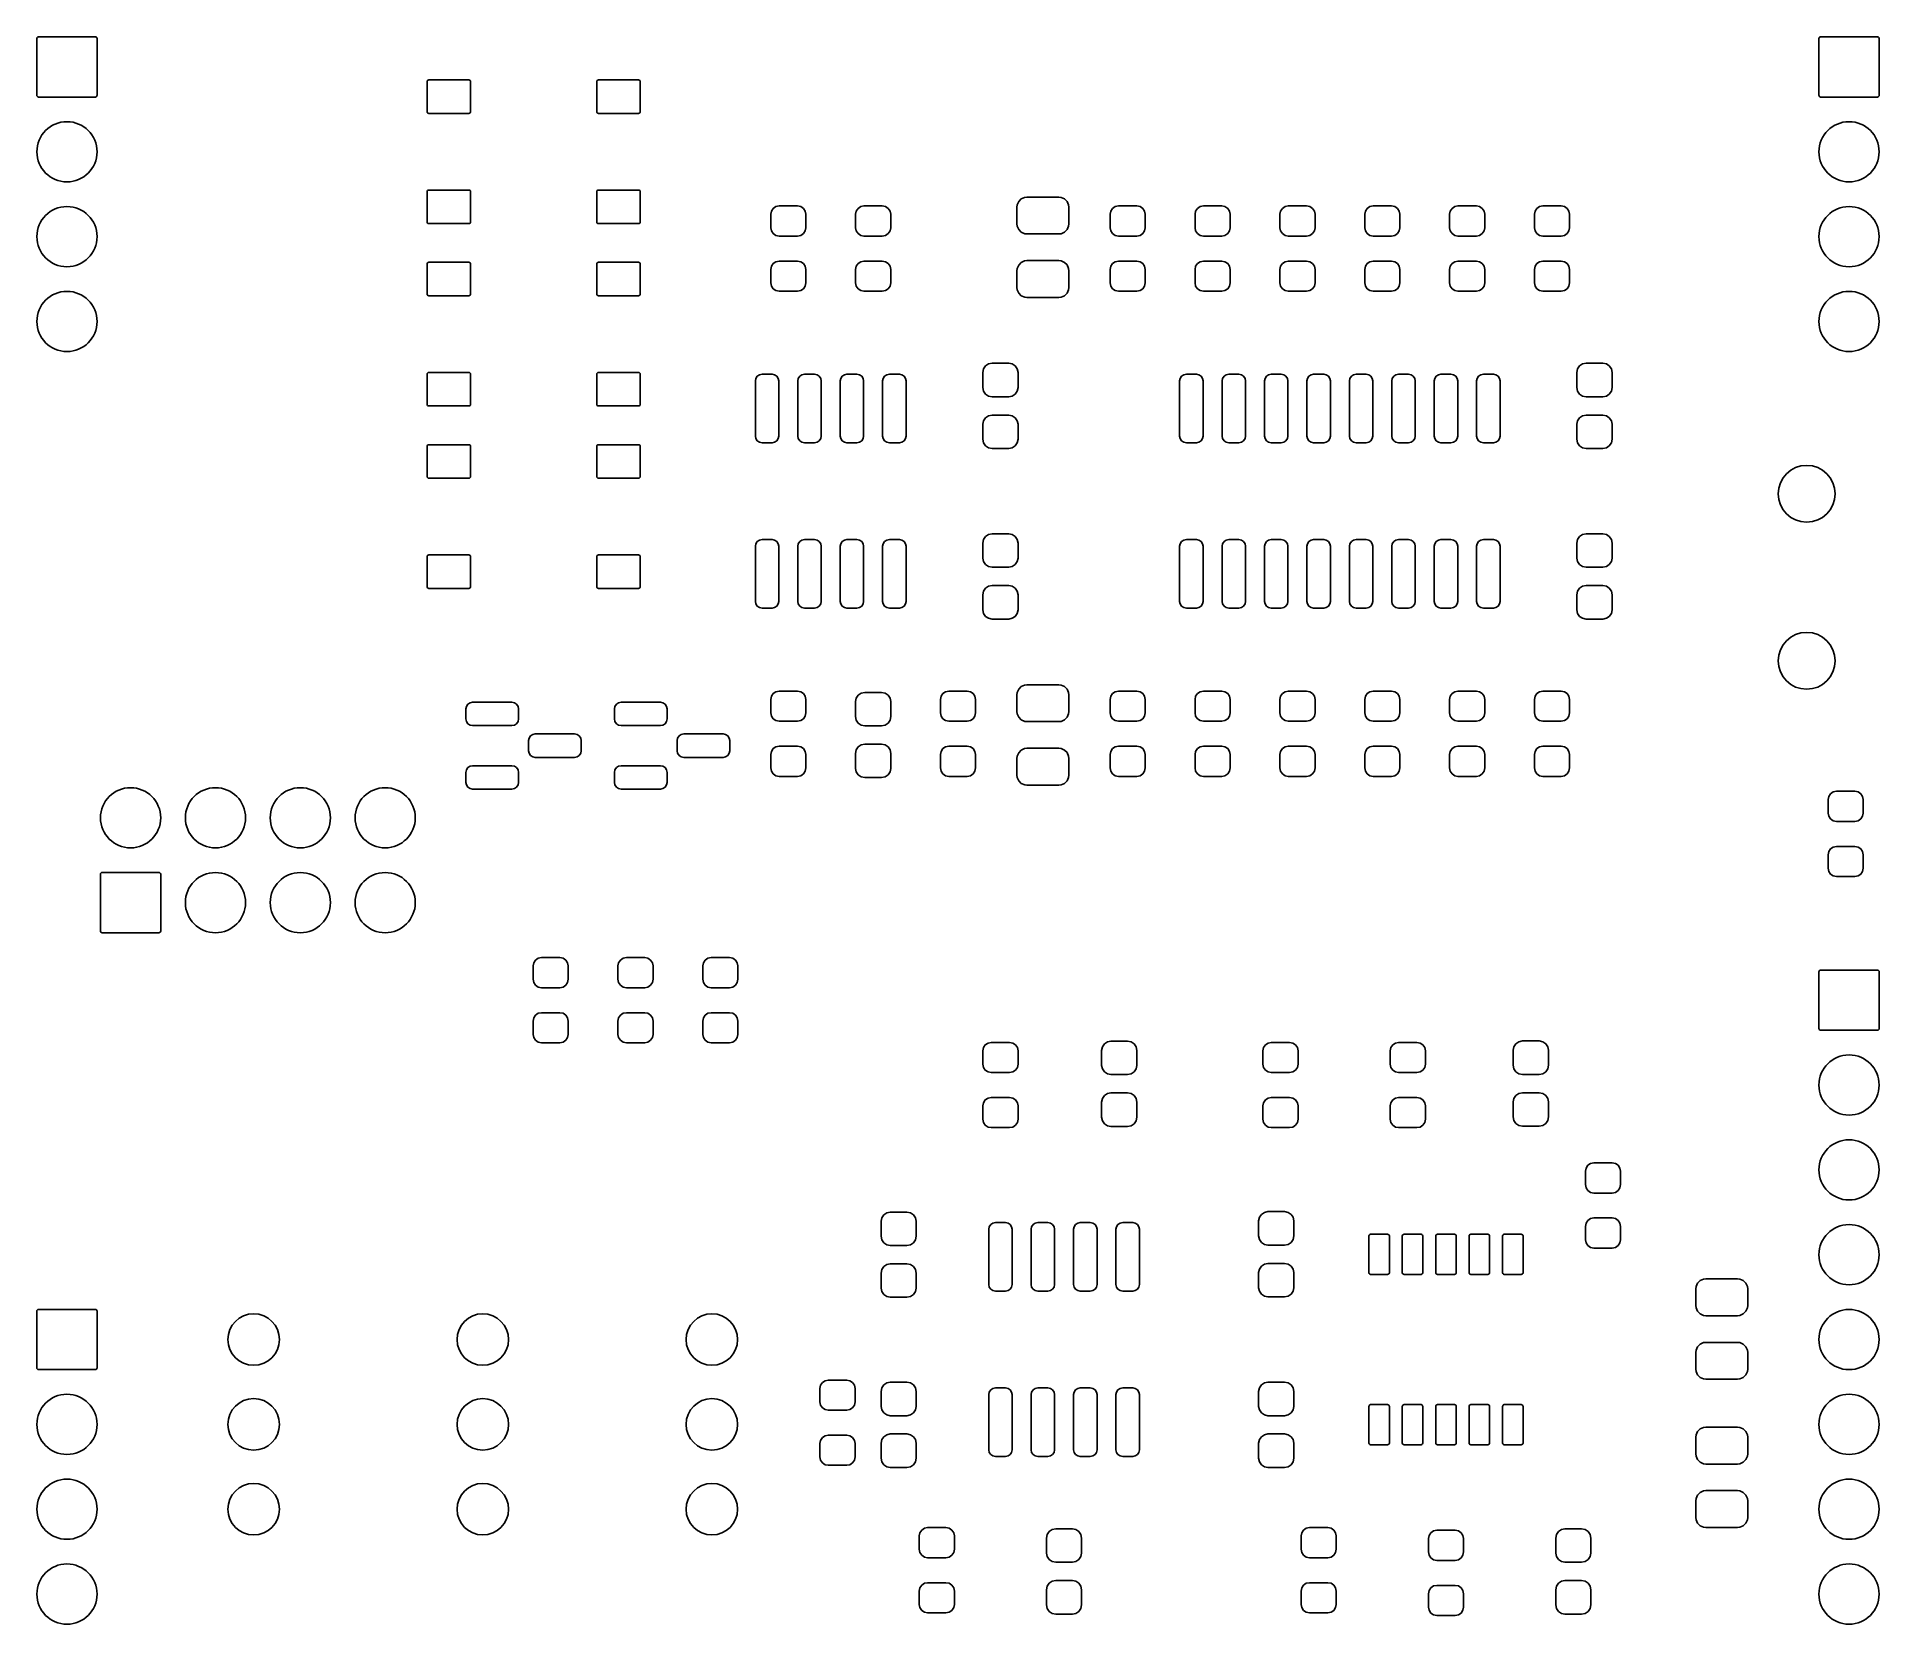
# Model space of a CAD drawing. Extents: x 124.2 to 179.3, y -122.2 to -74.7.
import ezdxf

# ---------------------------------------------------------------- set-up
doc = ezdxf.new("R2010")
doc.units = 0
doc.layers.add('BLACK', color=7, linetype='CONTINUOUS')

msp = doc.modelspace()

# ---------------------------------------------------------------- linework, layer by layer
at = {"layer": 'BLACK', "linetype": 'CONTINUOUS'}
for p, q in [((124.194, -74.715), (124.198, -74.6955)), ((124.194, -76.415), (124.194, -74.715)), ((124.198, -74.6955), (124.209, -74.6789)), ((124.209, -74.6789), (124.225, -74.6679)), ((124.225, -74.6679), (124.245, -74.664)), ((124.245, -74.664), (125.945, -74.664)), ((125.945, -74.664), (125.965, -74.6679)), ((125.965, -74.6679), (125.981, -74.6789)), ((125.981, -74.6789), (125.992, -74.6955)), ((125.992, -74.6955), (125.996, -74.715)), ((125.996, -74.715), (125.996, -76.415)), ((177.534, -74.715), (177.538, -74.6955)), ((177.534, -76.415), (177.534, -74.715)), ((177.538, -74.6955), (177.549, -74.6789)), ((177.549, -74.6789), (177.565, -74.6679)), ((177.565, -74.6679), (177.585, -74.664)), ((177.585, -74.664), (179.285, -74.664)), ((179.285, -74.664), (179.305, -74.6679)), ((179.305, -74.6679), (179.321, -74.6789)), ((179.321, -74.6789), (179.332, -74.6955)), ((179.332, -74.6955), (179.336, -74.715)), ((179.336, -74.715), (179.336, -76.415)), ((135.874, -76.005), (135.878, -75.9855)), ((135.874, -76.905), (135.874, -76.005)), ((135.878, -75.9855), (135.889, -75.9689)), ((135.889, -75.9689), (135.905, -75.9579)), ((135.905, -75.9579), (135.925, -75.954)), ((135.925, -75.954), (137.125, -75.954)), ((137.125, -75.954), (137.145, -75.9579)), ((137.145, -75.9579), (137.161, -75.9689)), ((137.161, -75.9689), (137.172, -75.9855)), ((137.172, -75.9855), (137.176, -76.005)), ((137.176, -76.005), (137.176, -76.905)), ((140.954, -76.005), (140.958, -75.9855)), ((140.954, -76.905), (140.954, -76.005)), ((140.958, -75.9855), (140.969, -75.9689)), ((140.969, -75.9689), (140.985, -75.9579)), ((140.985, -75.9579), (141.005, -75.954)), ((141.005, -75.954), (142.205, -75.954)), ((142.205, -75.954), (142.225, -75.9579)), ((142.225, -75.9579), (142.241, -75.9689)), ((142.241, -75.9689), (142.252, -75.9855)), ((142.252, -75.9855), (142.256, -76.005)), ((142.256, -76.005), (142.256, -76.905)), ((124.198, -76.4345), (124.194, -76.415)), ((124.209, -76.4511), (124.198, -76.4345)), ((124.225, -76.4621), (124.209, -76.4511)), ((124.245, -76.466), (124.225, -76.4621)), ((125.945, -76.466), (124.245, -76.466)), ((125.965, -76.4621), (125.945, -76.466)), ((125.981, -76.4511), (125.965, -76.4621)), ((125.992, -76.4345), (125.981, -76.4511)), ((125.996, -76.415), (125.992, -76.4345)), ((177.538, -76.4345), (177.534, -76.415)), ((177.549, -76.4511), (177.538, -76.4345)), ((177.565, -76.4621), (177.549, -76.4511)), ((177.585, -76.466), (177.565, -76.4621)), ((179.285, -76.466), (177.585, -76.466)), ((179.305, -76.4621), (179.285, -76.466)), ((179.321, -76.4511), (179.305, -76.4621)), ((179.332, -76.4345), (179.321, -76.4511)), ((179.336, -76.415), (179.332, -76.4345)), ((135.878, -76.9245), (135.874, -76.905)), ((135.889, -76.9411), (135.878, -76.9245)), ((135.905, -76.9521), (135.889, -76.9411)), ((135.925, -76.956), (135.905, -76.9521)), ((137.125, -76.956), (135.925, -76.956)), ((137.145, -76.9521), (137.125, -76.956)), ((137.161, -76.9411), (137.145, -76.9521)), ((137.172, -76.9245), (137.161, -76.9411)), ((137.176, -76.905), (137.172, -76.9245)), ((140.958, -76.9245), (140.954, -76.905)), ((140.969, -76.9411), (140.958, -76.9245)), ((140.985, -76.9521), (140.969, -76.9411)), ((141.005, -76.956), (140.985, -76.9521)), ((142.205, -76.956), (141.005, -76.956)), ((142.225, -76.9521), (142.205, -76.956)), ((142.241, -76.9411), (142.225, -76.9521)), ((142.252, -76.9245), (142.241, -76.9411)), ((142.256, -76.905), (142.252, -76.9245)), ((135.874, -79.305), (135.878, -79.2855)), ((135.874, -80.205), (135.874, -79.305)), ((135.878, -79.2855), (135.889, -79.2689)), ((135.889, -79.2689), (135.905, -79.2579)), ((135.905, -79.2579), (135.925, -79.254)), ((135.925, -79.254), (137.125, -79.254)), ((137.125, -79.254), (137.145, -79.2579)), ((137.145, -79.2579), (137.161, -79.2689)), ((137.161, -79.2689), (137.172, -79.2855)), ((137.172, -79.2855), (137.176, -79.305)), ((137.176, -79.305), (137.176, -80.205)), ((140.954, -79.305), (140.958, -79.2855)), ((140.954, -80.205), (140.954, -79.305)), ((140.958, -79.2855), (140.969, -79.2689)), ((140.969, -79.2689), (140.985, -79.2579)), ((140.985, -79.2579), (141.005, -79.254)), ((141.005, -79.254), (142.205, -79.254)), ((142.205, -79.254), (142.225, -79.2579)), ((142.225, -79.2579), (142.241, -79.2689)), ((142.241, -79.2689), (142.252, -79.2855)), ((142.252, -79.2855), (142.256, -79.305)), ((142.256, -79.305), (142.256, -80.205)), ((146.159, -79.9775), (146.178, -79.8814)), ((146.178, -79.8814), (146.233, -79.8)), ((146.233, -79.8), (146.314, -79.7456)), ((146.314, -79.7456), (146.41, -79.7265)), ((146.41, -79.7265), (146.96, -79.7265)), ((146.96, -79.7265), (147.056, -79.7456)), ((147.056, -79.7456), (147.137, -79.8)), ((147.137, -79.8), (147.192, -79.8814)), ((147.192, -79.8814), (147.211, -79.9775)), ((148.699, -79.9775), (148.718, -79.8814)), ((148.718, -79.8814), (148.773, -79.8)), ((148.773, -79.8), (148.854, -79.7456)), ((148.854, -79.7456), (148.95, -79.7265)), ((148.95, -79.7265), (149.5, -79.7265)), ((149.5, -79.7265), (149.596, -79.7456)), ((149.596, -79.7456), (149.677, -79.8)), ((149.677, -79.8), (149.732, -79.8814)), ((149.732, -79.8814), (149.751, -79.9775)), ((153.529, -79.765), (153.537, -79.6958)), ((153.529, -80.265), (153.529, -79.765)), ((153.537, -79.6958), (153.582, -79.5949)), ((153.582, -79.5949), (153.66, -79.5169)), ((153.66, -79.5169), (153.76, -79.4722)), ((153.76, -79.4722), (153.83, -79.464)), ((153.83, -79.464), (154.78, -79.464)), ((154.78, -79.464), (154.849, -79.4721)), ((154.849, -79.4721), (154.95, -79.5166)), ((154.95, -79.5166), (155.028, -79.5945)), ((155.028, -79.5945), (155.073, -79.6952)), ((155.073, -79.6952), (155.081, -79.765)), ((155.081, -79.765), (155.081, -80.265)), ((156.319, -79.9775), (156.338, -79.8814)), ((156.338, -79.8814), (156.393, -79.8)), ((156.393, -79.8), (156.474, -79.7456)), ((156.474, -79.7456), (156.57, -79.7265)), ((156.57, -79.7265), (157.12, -79.7265)), ((157.12, -79.7265), (157.216, -79.7456)), ((157.216, -79.7456), (157.297, -79.8)), ((157.297, -79.8), (157.352, -79.8814)), ((157.352, -79.8814), (157.371, -79.9775)), ((158.859, -79.9775), (158.878, -79.8814)), ((158.878, -79.8814), (158.933, -79.8)), ((158.933, -79.8), (159.014, -79.7456)), ((159.014, -79.7456), (159.11, -79.7265)), ((159.11, -79.7265), (159.66, -79.7265)), ((159.66, -79.7265), (159.756, -79.7456)), ((159.756, -79.7456), (159.837, -79.8)), ((159.837, -79.8), (159.892, -79.8814)), ((159.892, -79.8814), (159.911, -79.9775)), ((161.399, -79.9775), (161.418, -79.8814)), ((161.418, -79.8814), (161.473, -79.8)), ((161.473, -79.8), (161.554, -79.7456)), ((161.554, -79.7456), (161.65, -79.7265)), ((161.65, -79.7265), (162.2, -79.7265)), ((162.2, -79.7265), (162.296, -79.7456)), ((162.296, -79.7456), (162.377, -79.8)), ((162.377, -79.8), (162.432, -79.8814)), ((162.432, -79.8814), (162.451, -79.9775)), ((163.939, -79.9775), (163.958, -79.8814)), ((163.958, -79.8814), (164.013, -79.8)), ((164.013, -79.8), (164.094, -79.7456)), ((164.094, -79.7456), (164.19, -79.7265)), ((164.19, -79.7265), (164.74, -79.7265)), ((164.74, -79.7265), (164.836, -79.7456)), ((164.836, -79.7456), (164.917, -79.8)), ((164.917, -79.8), (164.972, -79.8814)), ((164.972, -79.8814), (164.991, -79.9775)), ((166.479, -79.9775), (166.498, -79.8814)), ((166.498, -79.8814), (166.553, -79.8)), ((166.553, -79.8), (166.634, -79.7456)), ((166.634, -79.7456), (166.73, -79.7265)), ((166.73, -79.7265), (167.28, -79.7265)), ((167.28, -79.7265), (167.376, -79.7456)), ((167.376, -79.7456), (167.457, -79.8)), ((167.457, -79.8), (167.512, -79.8814)), ((167.512, -79.8814), (167.531, -79.9775)), ((169.019, -79.9775), (169.038, -79.8814)), ((169.038, -79.8814), (169.093, -79.8)), ((169.093, -79.8), (169.174, -79.7456)), ((169.174, -79.7456), (169.27, -79.7265)), ((169.27, -79.7265), (169.82, -79.7265)), ((169.82, -79.7265), (169.916, -79.7456)), ((169.916, -79.7456), (169.997, -79.8)), ((169.997, -79.8), (170.052, -79.8814)), ((170.052, -79.8814), (170.071, -79.9775)), ((135.878, -80.2245), (135.874, -80.205)), ((135.889, -80.2411), (135.878, -80.2245)), ((135.905, -80.2521), (135.889, -80.2411)), ((135.925, -80.256), (135.905, -80.2521)), ((137.125, -80.256), (135.925, -80.256)), ((137.145, -80.2521), (137.125, -80.256)), ((137.161, -80.2411), (137.145, -80.2521)), ((137.172, -80.2245), (137.161, -80.2411)), ((137.176, -80.205), (137.172, -80.2245)), ((140.958, -80.2245), (140.954, -80.205)), ((140.969, -80.2411), (140.958, -80.2245)), ((140.985, -80.2521), (140.969, -80.2411)), ((141.005, -80.256), (140.985, -80.2521)), ((142.205, -80.256), (141.005, -80.256)), ((142.225, -80.2521), (142.205, -80.256)), ((142.241, -80.2411), (142.225, -80.2521)), ((142.252, -80.2245), (142.241, -80.2411)), ((142.256, -80.205), (142.252, -80.2245)), ((146.159, -80.3775), (146.159, -79.9775)), ((146.178, -80.4736), (146.159, -80.3775)), ((146.233, -80.555), (146.178, -80.4736)), ((147.192, -80.4736), (147.137, -80.555)), ((147.211, -80.3775), (147.192, -80.4736)), ((147.211, -79.9775), (147.211, -80.3775)), ((148.699, -80.3775), (148.699, -79.9775)), ((148.718, -80.4736), (148.699, -80.3775)), ((148.773, -80.555), (148.718, -80.4736)), ((149.732, -80.4736), (149.677, -80.555)), ((149.751, -80.3775), (149.732, -80.4736)), ((149.751, -79.9775), (149.751, -80.3775)), ((153.537, -80.3348), (153.529, -80.265)), ((153.582, -80.4355), (153.537, -80.3348)), ((153.66, -80.5134), (153.582, -80.4355)), ((155.028, -80.4351), (154.95, -80.5131)), ((155.073, -80.3342), (155.028, -80.4351)), ((155.081, -80.265), (155.073, -80.3342)), ((156.319, -80.3775), (156.319, -79.9775)), ((156.338, -80.4736), (156.319, -80.3775)), ((156.393, -80.555), (156.338, -80.4736)), ((157.352, -80.4736), (157.297, -80.555)), ((157.371, -80.3775), (157.352, -80.4736)), ((157.371, -79.9775), (157.371, -80.3775)), ((158.859, -80.3775), (158.859, -79.9775)), ((158.878, -80.4736), (158.859, -80.3775)), ((158.933, -80.555), (158.878, -80.4736)), ((159.892, -80.4736), (159.837, -80.555)), ((159.911, -80.3775), (159.892, -80.4736)), ((159.911, -79.9775), (159.911, -80.3775)), ((161.399, -80.3775), (161.399, -79.9775)), ((161.418, -80.4736), (161.399, -80.3775)), ((161.473, -80.555), (161.418, -80.4736)), ((162.432, -80.4736), (162.377, -80.555)), ((162.451, -80.3775), (162.432, -80.4736)), ((162.451, -79.9775), (162.451, -80.3775)), ((163.939, -80.3775), (163.939, -79.9775)), ((163.958, -80.4736), (163.939, -80.3775)), ((164.013, -80.555), (163.958, -80.4736)), ((164.972, -80.4736), (164.917, -80.555)), ((164.991, -80.3775), (164.972, -80.4736)), ((164.991, -79.9775), (164.991, -80.3775)), ((166.479, -80.3775), (166.479, -79.9775)), ((166.498, -80.4736), (166.479, -80.3775)), ((166.553, -80.555), (166.498, -80.4736)), ((167.512, -80.4736), (167.457, -80.555)), ((167.531, -80.3775), (167.512, -80.4736)), ((167.531, -79.9775), (167.531, -80.3775)), ((169.019, -80.3775), (169.019, -79.9775)), ((169.038, -80.4736), (169.019, -80.3775)), ((169.093, -80.555), (169.038, -80.4736)), ((170.052, -80.4736), (169.997, -80.555)), ((170.071, -80.3775), (170.052, -80.4736)), ((170.071, -79.9775), (170.071, -80.3775)), ((146.314, -80.6094), (146.233, -80.555)), ((146.41, -80.6285), (146.314, -80.6094)), ((146.96, -80.6285), (146.41, -80.6285)), ((147.056, -80.6094), (146.96, -80.6285)), ((147.137, -80.555), (147.056, -80.6094)), ((148.854, -80.6094), (148.773, -80.555)), ((148.95, -80.6285), (148.854, -80.6094)), ((149.5, -80.6285), (148.95, -80.6285)), ((149.596, -80.6094), (149.5, -80.6285)), ((149.677, -80.555), (149.596, -80.6094)), ((153.761, -80.5579), (153.66, -80.5134)), ((153.83, -80.566), (153.761, -80.5579)), ((154.78, -80.566), (153.83, -80.566)), ((154.85, -80.5578), (154.78, -80.566)), ((154.95, -80.5131), (154.85, -80.5578)), ((156.474, -80.6094), (156.393, -80.555)), ((156.57, -80.6285), (156.474, -80.6094)), ((157.12, -80.6285), (156.57, -80.6285)), ((157.216, -80.6094), (157.12, -80.6285)), ((157.297, -80.555), (157.216, -80.6094)), ((159.014, -80.6094), (158.933, -80.555)), ((159.11, -80.6285), (159.014, -80.6094)), ((159.66, -80.6285), (159.11, -80.6285)), ((159.756, -80.6094), (159.66, -80.6285)), ((159.837, -80.555), (159.756, -80.6094)), ((161.554, -80.6094), (161.473, -80.555)), ((161.65, -80.6285), (161.554, -80.6094)), ((162.2, -80.6285), (161.65, -80.6285)), ((162.296, -80.6094), (162.2, -80.6285)), ((162.377, -80.555), (162.296, -80.6094)), ((164.094, -80.6094), (164.013, -80.555)), ((164.19, -80.6285), (164.094, -80.6094)), ((164.74, -80.6285), (164.19, -80.6285)), ((164.836, -80.6094), (164.74, -80.6285)), ((164.917, -80.555), (164.836, -80.6094)), ((166.634, -80.6094), (166.553, -80.555)), ((166.73, -80.6285), (166.634, -80.6094)), ((167.28, -80.6285), (166.73, -80.6285)), ((167.376, -80.6094), (167.28, -80.6285)), ((167.457, -80.555), (167.376, -80.6094)), ((169.174, -80.6094), (169.093, -80.555)), ((169.27, -80.6285), (169.174, -80.6094)), ((169.82, -80.6285), (169.27, -80.6285)), ((169.916, -80.6094), (169.82, -80.6285)), ((169.997, -80.555), (169.916, -80.6094)), ((135.874, -81.465), (135.878, -81.4455)), ((135.874, -82.365), (135.874, -81.465)), ((135.878, -81.4455), (135.889, -81.4289)), ((135.889, -81.4289), (135.905, -81.4179)), ((135.905, -81.4179), (135.925, -81.414)), ((135.925, -81.414), (137.125, -81.414)), ((137.125, -81.414), (137.145, -81.4179)), ((137.145, -81.4179), (137.161, -81.4289)), ((137.161, -81.4289), (137.172, -81.4455)), ((137.172, -81.4455), (137.176, -81.465)), ((137.176, -81.465), (137.176, -82.365)), ((140.954, -81.465), (140.958, -81.4455)), ((140.954, -82.365), (140.954, -81.465)), ((140.958, -81.4455), (140.969, -81.4289)), ((140.969, -81.4289), (140.985, -81.4179)), ((140.985, -81.4179), (141.005, -81.414)), ((141.005, -81.414), (142.205, -81.414)), ((142.205, -81.414), (142.225, -81.4179)), ((142.225, -81.4179), (142.241, -81.4289)), ((142.241, -81.4289), (142.252, -81.4455)), ((142.252, -81.4455), (142.256, -81.465)), ((142.256, -81.465), (142.256, -82.365)), ((146.159, -81.6275), (146.178, -81.5314)), ((146.178, -81.5314), (146.233, -81.45)), ((146.233, -81.45), (146.314, -81.3956)), ((146.314, -81.3956), (146.41, -81.3765)), ((146.41, -81.3765), (146.96, -81.3765)), ((146.96, -81.3765), (147.056, -81.3956)), ((147.056, -81.3956), (147.137, -81.45)), ((147.137, -81.45), (147.192, -81.5314)), ((147.192, -81.5314), (147.211, -81.6275)), ((148.699, -81.6275), (148.718, -81.5314)), ((148.718, -81.5314), (148.773, -81.45)), ((148.773, -81.45), (148.854, -81.3956)), ((148.854, -81.3956), (148.95, -81.3765)), ((148.95, -81.3765), (149.5, -81.3765)), ((149.5, -81.3765), (149.596, -81.3956)), ((149.596, -81.3956), (149.677, -81.45)), ((149.677, -81.45), (149.732, -81.5314)), ((149.732, -81.5314), (149.751, -81.6275)), ((153.529, -81.665), (153.537, -81.5958)), ((153.537, -81.5958), (153.582, -81.4949)), ((153.582, -81.4949), (153.66, -81.4169)), ((153.66, -81.4169), (153.76, -81.3722)), ((153.76, -81.3722), (153.83, -81.364)), ((153.83, -81.364), (154.78, -81.364)), ((154.78, -81.364), (154.849, -81.3721)), ((154.849, -81.3721), (154.95, -81.4166)), ((154.95, -81.4166), (155.028, -81.4945)), ((155.028, -81.4945), (155.073, -81.5952)), ((155.073, -81.5952), (155.081, -81.665)), ((156.319, -81.6275), (156.338, -81.5314)), ((156.338, -81.5314), (156.393, -81.45)), ((156.393, -81.45), (156.474, -81.3956)), ((156.474, -81.3956), (156.57, -81.3765)), ((156.57, -81.3765), (157.12, -81.3765)), ((157.12, -81.3765), (157.216, -81.3956)), ((157.216, -81.3956), (157.297, -81.45)), ((157.297, -81.45), (157.352, -81.5314)), ((157.352, -81.5314), (157.371, -81.6275)), ((158.859, -81.6275), (158.878, -81.5314)), ((158.878, -81.5314), (158.933, -81.45)), ((158.933, -81.45), (159.014, -81.3956)), ((159.014, -81.3956), (159.11, -81.3765)), ((159.11, -81.3765), (159.66, -81.3765)), ((159.66, -81.3765), (159.756, -81.3956)), ((159.756, -81.3956), (159.837, -81.45)), ((159.837, -81.45), (159.892, -81.5314)), ((159.892, -81.5314), (159.911, -81.6275)), ((161.399, -81.6275), (161.418, -81.5314)), ((161.418, -81.5314), (161.473, -81.45)), ((161.473, -81.45), (161.554, -81.3956)), ((161.554, -81.3956), (161.65, -81.3765)), ((161.65, -81.3765), (162.2, -81.3765)), ((162.2, -81.3765), (162.296, -81.3956)), ((162.296, -81.3956), (162.377, -81.45)), ((162.377, -81.45), (162.432, -81.5314)), ((162.432, -81.5314), (162.451, -81.6275)), ((163.939, -81.6275), (163.958, -81.5314)), ((163.958, -81.5314), (164.013, -81.45)), ((164.013, -81.45), (164.094, -81.3956)), ((164.094, -81.3956), (164.19, -81.3765)), ((164.19, -81.3765), (164.74, -81.3765)), ((164.74, -81.3765), (164.836, -81.3956)), ((164.836, -81.3956), (164.917, -81.45)), ((164.917, -81.45), (164.972, -81.5314)), ((164.972, -81.5314), (164.991, -81.6275)), ((166.479, -81.6275), (166.498, -81.5314)), ((166.498, -81.5314), (166.553, -81.45)), ((166.553, -81.45), (166.634, -81.3956)), ((166.634, -81.3956), (166.73, -81.3765)), ((166.73, -81.3765), (167.28, -81.3765)), ((167.28, -81.3765), (167.376, -81.3956)), ((167.376, -81.3956), (167.457, -81.45)), ((167.457, -81.45), (167.512, -81.5314)), ((167.512, -81.5314), (167.531, -81.6275)), ((169.019, -81.6275), (169.038, -81.5314)), ((169.038, -81.5314), (169.093, -81.45)), ((169.093, -81.45), (169.174, -81.3956)), ((169.174, -81.3956), (169.27, -81.3765)), ((169.27, -81.3765), (169.82, -81.3765)), ((169.82, -81.3765), (169.916, -81.3956)), ((169.916, -81.3956), (169.997, -81.45)), ((169.997, -81.45), (170.052, -81.5314)), ((170.052, -81.5314), (170.071, -81.6275)), ((146.159, -82.0275), (146.159, -81.6275)), ((146.178, -82.1236), (146.159, -82.0275)), ((146.233, -82.205), (146.178, -82.1236)), ((147.192, -82.1236), (147.137, -82.205)), ((147.211, -82.0275), (147.192, -82.1236)), ((147.211, -81.6275), (147.211, -82.0275)), ((148.699, -82.0275), (148.699, -81.6275)), ((148.718, -82.1236), (148.699, -82.0275)), ((148.773, -82.205), (148.718, -82.1236)), ((149.732, -82.1236), (149.677, -82.205)), ((149.751, -82.0275), (149.732, -82.1236)), ((149.751, -81.6275), (149.751, -82.0275)), ((153.529, -82.165), (153.529, -81.665)), ((155.081, -81.665), (155.081, -82.165)), ((156.319, -82.0275), (156.319, -81.6275)), ((156.338, -82.1236), (156.319, -82.0275)), ((156.393, -82.205), (156.338, -82.1236)), ((157.352, -82.1236), (157.297, -82.205)), ((157.371, -82.0275), (157.352, -82.1236)), ((157.371, -81.6275), (157.371, -82.0275)), ((158.859, -82.0275), (158.859, -81.6275)), ((158.878, -82.1236), (158.859, -82.0275)), ((158.933, -82.205), (158.878, -82.1236)), ((159.892, -82.1236), (159.837, -82.205)), ((159.911, -82.0275), (159.892, -82.1236)), ((159.911, -81.6275), (159.911, -82.0275)), ((161.399, -82.0275), (161.399, -81.6275)), ((161.418, -82.1236), (161.399, -82.0275)), ((161.473, -82.205), (161.418, -82.1236)), ((162.432, -82.1236), (162.377, -82.205)), ((162.451, -82.0275), (162.432, -82.1236)), ((162.451, -81.6275), (162.451, -82.0275)), ((163.939, -82.0275), (163.939, -81.6275)), ((163.958, -82.1236), (163.939, -82.0275)), ((164.013, -82.205), (163.958, -82.1236)), ((164.972, -82.1236), (164.917, -82.205)), ((164.991, -82.0275), (164.972, -82.1236)), ((164.991, -81.6275), (164.991, -82.0275)), ((166.479, -82.0275), (166.479, -81.6275)), ((166.498, -82.1236), (166.479, -82.0275)), ((166.553, -82.205), (166.498, -82.1236)), ((167.512, -82.1236), (167.457, -82.205)), ((167.531, -82.0275), (167.512, -82.1236)), ((167.531, -81.6275), (167.531, -82.0275)), ((169.019, -82.0275), (169.019, -81.6275)), ((169.038, -82.1236), (169.019, -82.0275)), ((169.093, -82.205), (169.038, -82.1236)), ((170.052, -82.1236), (169.997, -82.205)), ((170.071, -82.0275), (170.052, -82.1236)), ((170.071, -81.6275), (170.071, -82.0275)), ((135.878, -82.3845), (135.874, -82.365)), ((135.889, -82.4011), (135.878, -82.3845)), ((135.905, -82.4121), (135.889, -82.4011)), ((135.925, -82.416), (135.905, -82.4121)), ((137.125, -82.416), (135.925, -82.416)), ((137.145, -82.4121), (137.125, -82.416)), ((137.161, -82.4011), (137.145, -82.4121)), ((137.172, -82.3845), (137.161, -82.4011)), ((137.176, -82.365), (137.172, -82.3845)), ((140.958, -82.3845), (140.954, -82.365)), ((140.969, -82.4011), (140.958, -82.3845)), ((140.985, -82.4121), (140.969, -82.4011)), ((141.005, -82.416), (140.985, -82.4121)), ((142.205, -82.416), (141.005, -82.416)), ((142.225, -82.4121), (142.205, -82.416)), ((142.241, -82.4011), (142.225, -82.4121)), ((142.252, -82.3845), (142.241, -82.4011)), ((142.256, -82.365), (142.252, -82.3845)), ((146.314, -82.2594), (146.233, -82.205)), ((146.41, -82.2785), (146.314, -82.2594)), ((146.96, -82.2785), (146.41, -82.2785)), ((147.056, -82.2594), (146.96, -82.2785)), ((147.137, -82.205), (147.056, -82.2594)), ((148.854, -82.2594), (148.773, -82.205)), ((148.95, -82.2785), (148.854, -82.2594)), ((149.5, -82.2785), (148.95, -82.2785)), ((149.596, -82.2594), (149.5, -82.2785)), ((149.677, -82.205), (149.596, -82.2594)), ((153.537, -82.2348), (153.529, -82.165)), ((153.582, -82.3355), (153.537, -82.2348)), ((153.66, -82.4134), (153.582, -82.3355)), ((153.761, -82.4579), (153.66, -82.4134)), ((153.83, -82.466), (153.761, -82.4579)), ((154.78, -82.466), (153.83, -82.466)), ((154.85, -82.4578), (154.78, -82.466)), ((154.95, -82.4131), (154.85, -82.4578)), ((155.028, -82.3351), (154.95, -82.4131)), ((155.073, -82.2342), (155.028, -82.3351)), ((155.081, -82.165), (155.073, -82.2342)), ((156.474, -82.2594), (156.393, -82.205)), ((156.57, -82.2785), (156.474, -82.2594)), ((157.12, -82.2785), (156.57, -82.2785)), ((157.216, -82.2594), (157.12, -82.2785)), ((157.297, -82.205), (157.216, -82.2594)), ((159.014, -82.2594), (158.933, -82.205)), ((159.11, -82.2785), (159.014, -82.2594)), ((159.66, -82.2785), (159.11, -82.2785)), ((159.756, -82.2594), (159.66, -82.2785)), ((159.837, -82.205), (159.756, -82.2594)), ((161.554, -82.2594), (161.473, -82.205)), ((161.65, -82.2785), (161.554, -82.2594)), ((162.2, -82.2785), (161.65, -82.2785)), ((162.296, -82.2594), (162.2, -82.2785)), ((162.377, -82.205), (162.296, -82.2594)), ((164.094, -82.2594), (164.013, -82.205)), ((164.19, -82.2785), (164.094, -82.2594)), ((164.74, -82.2785), (164.19, -82.2785)), ((164.836, -82.2594), (164.74, -82.2785)), ((164.917, -82.205), (164.836, -82.2594)), ((166.634, -82.2594), (166.553, -82.205)), ((166.73, -82.2785), (166.634, -82.2594)), ((167.28, -82.2785), (166.73, -82.2785)), ((167.376, -82.2594), (167.28, -82.2785)), ((167.457, -82.205), (167.376, -82.2594)), ((169.174, -82.2594), (169.093, -82.205)), ((169.27, -82.2785), (169.174, -82.2594)), ((169.82, -82.2785), (169.27, -82.2785)), ((169.916, -82.2594), (169.82, -82.2785)), ((169.997, -82.205), (169.916, -82.2594)), ((135.874, -84.765), (135.878, -84.7455)), ((135.874, -85.665), (135.874, -84.765)), ((135.878, -84.7455), (135.889, -84.7289)), ((135.889, -84.7289), (135.905, -84.7179)), ((135.905, -84.7179), (135.925, -84.714)), ((135.925, -84.714), (137.125, -84.714)), ((137.125, -84.714), (137.145, -84.7179)), ((137.145, -84.7179), (137.161, -84.7289)), ((137.161, -84.7289), (137.172, -84.7455)), ((137.172, -84.7455), (137.176, -84.765)), ((137.176, -84.765), (137.176, -85.665)), ((140.954, -84.765), (140.958, -84.7455)), ((140.954, -85.665), (140.954, -84.765)), ((140.958, -84.7455), (140.969, -84.7289)), ((140.969, -84.7289), (140.985, -84.7179)), ((140.985, -84.7179), (141.005, -84.714)), ((141.005, -84.714), (142.205, -84.714)), ((142.205, -84.714), (142.225, -84.7179)), ((142.225, -84.7179), (142.241, -84.7289)), ((142.241, -84.7289), (142.252, -84.7455)), ((142.252, -84.7455), (142.256, -84.765)), ((142.256, -84.765), (142.256, -85.665)), ((145.699, -84.965), (145.714, -84.8881)), ((145.714, -84.8881), (145.758, -84.8229)), ((145.758, -84.8229), (145.823, -84.7793)), ((145.823, -84.7793), (145.9, -84.764)), ((145.9, -84.764), (146.2, -84.764)), ((146.2, -84.764), (146.277, -84.7793)), ((146.277, -84.7793), (146.342, -84.8229)), ((146.342, -84.8229), (146.386, -84.8881)), ((146.386, -84.8881), (146.401, -84.965)), ((146.969, -84.965), (146.984, -84.8881)), ((146.984, -84.8881), (147.028, -84.8229)), ((147.028, -84.8229), (147.093, -84.7793)), ((147.093, -84.7793), (147.17, -84.764)), ((147.17, -84.764), (147.47, -84.764)), ((147.47, -84.764), (147.547, -84.7793)), ((147.547, -84.7793), (147.612, -84.8229)), ((147.612, -84.8229), (147.656, -84.8881)), ((147.656, -84.8881), (147.671, -84.965)), ((148.239, -84.965), (148.254, -84.8881)), ((148.254, -84.8881), (148.298, -84.8229)), ((148.298, -84.8229), (148.363, -84.7793)), ((148.363, -84.7793), (148.44, -84.764)), ((148.44, -84.764), (148.74, -84.764)), ((148.74, -84.764), (148.817, -84.7793)), ((148.817, -84.7793), (148.882, -84.8229)), ((148.882, -84.8229), (148.926, -84.8881)), ((148.926, -84.8881), (148.941, -84.965)), ((149.509, -84.965), (149.524, -84.8881)), ((149.524, -84.8881), (149.568, -84.8229)), ((149.568, -84.8229), (149.633, -84.7793)), ((149.633, -84.7793), (149.71, -84.764)), ((149.71, -84.764), (150.01, -84.764)), ((150.01, -84.764), (150.087, -84.7793)), ((150.087, -84.7793), (150.152, -84.8229)), ((150.152, -84.8229), (150.196, -84.8881)), ((150.196, -84.8881), (150.211, -84.965)), ((152.509, -84.712), (152.53, -84.6064)), ((152.509, -85.162), (152.509, -84.712)), ((152.53, -84.6064), (152.59, -84.5168)), ((152.59, -84.5168), (152.679, -84.457)), ((152.679, -84.457), (152.785, -84.436)), ((152.785, -84.436), (153.285, -84.436)), ((153.285, -84.436), (153.391, -84.457)), ((153.391, -84.457), (153.48, -84.5168)), ((153.48, -84.5168), (153.54, -84.6064)), ((153.54, -84.6064), (153.561, -84.712)), ((153.561, -84.712), (153.561, -85.162)), ((158.399, -84.965), (158.414, -84.8881)), ((158.414, -84.8881), (158.458, -84.8229)), ((158.458, -84.8229), (158.523, -84.7793)), ((158.523, -84.7793), (158.6, -84.764)), ((158.6, -84.764), (158.9, -84.764)), ((158.9, -84.764), (158.977, -84.7793)), ((158.977, -84.7793), (159.042, -84.8229)), ((159.042, -84.8229), (159.086, -84.8881)), ((159.086, -84.8881), (159.101, -84.965)), ((159.669, -84.965), (159.684, -84.8881)), ((159.684, -84.8881), (159.728, -84.8229)), ((159.728, -84.8229), (159.793, -84.7793)), ((159.793, -84.7793), (159.87, -84.764)), ((159.87, -84.764), (160.17, -84.764)), ((160.17, -84.764), (160.247, -84.7793)), ((160.247, -84.7793), (160.312, -84.8229)), ((160.312, -84.8229), (160.356, -84.8881)), ((160.356, -84.8881), (160.371, -84.965)), ((160.939, -84.965), (160.954, -84.8881)), ((160.954, -84.8881), (160.998, -84.8229)), ((160.998, -84.8229), (161.063, -84.7793)), ((161.063, -84.7793), (161.14, -84.764)), ((161.14, -84.764), (161.44, -84.764)), ((161.44, -84.764), (161.517, -84.7793)), ((161.517, -84.7793), (161.582, -84.8229)), ((161.582, -84.8229), (161.626, -84.8881)), ((161.626, -84.8881), (161.641, -84.965)), ((162.209, -84.965), (162.224, -84.8881)), ((162.224, -84.8881), (162.268, -84.8229)), ((162.268, -84.8229), (162.333, -84.7793)), ((162.333, -84.7793), (162.41, -84.764)), ((162.41, -84.764), (162.71, -84.764)), ((162.71, -84.764), (162.787, -84.7793)), ((162.787, -84.7793), (162.852, -84.8229)), ((162.852, -84.8229), (162.896, -84.8881)), ((162.896, -84.8881), (162.911, -84.965)), ((163.479, -84.965), (163.494, -84.8881)), ((163.494, -84.8881), (163.538, -84.8229)), ((163.538, -84.8229), (163.603, -84.7793)), ((163.603, -84.7793), (163.68, -84.764)), ((163.68, -84.764), (163.98, -84.764)), ((163.98, -84.764), (164.057, -84.7793)), ((164.057, -84.7793), (164.122, -84.8229)), ((164.122, -84.8229), (164.166, -84.8881)), ((164.166, -84.8881), (164.181, -84.965)), ((164.749, -84.965), (164.764, -84.8881)), ((164.764, -84.8881), (164.808, -84.8229)), ((164.808, -84.8229), (164.873, -84.7793)), ((164.873, -84.7793), (164.95, -84.764)), ((164.95, -84.764), (165.25, -84.764)), ((165.25, -84.764), (165.327, -84.7793)), ((165.327, -84.7793), (165.392, -84.8229)), ((165.392, -84.8229), (165.436, -84.8881)), ((165.436, -84.8881), (165.451, -84.965)), ((166.019, -84.965), (166.034, -84.8881)), ((166.034, -84.8881), (166.078, -84.8229)), ((166.078, -84.8229), (166.143, -84.7793)), ((166.143, -84.7793), (166.22, -84.764)), ((166.22, -84.764), (166.52, -84.764)), ((166.52, -84.764), (166.597, -84.7793)), ((166.597, -84.7793), (166.662, -84.8229)), ((166.662, -84.8229), (166.706, -84.8881)), ((166.706, -84.8881), (166.721, -84.965)), ((167.289, -84.965), (167.304, -84.8881)), ((167.304, -84.8881), (167.348, -84.8229)), ((167.348, -84.8229), (167.413, -84.7793)), ((167.413, -84.7793), (167.49, -84.764)), ((167.49, -84.764), (167.79, -84.764)), ((167.79, -84.764), (167.867, -84.7793)), ((167.867, -84.7793), (167.932, -84.8229)), ((167.932, -84.8229), (167.976, -84.8881)), ((167.976, -84.8881), (167.991, -84.965)), ((170.289, -84.712), (170.31, -84.6064)), ((170.289, -85.162), (170.289, -84.712)), ((170.31, -84.6064), (170.37, -84.5168)), ((170.37, -84.5168), (170.459, -84.457)), ((170.459, -84.457), (170.565, -84.436)), ((170.565, -84.436), (171.065, -84.436)), ((171.065, -84.436), (171.171, -84.457)), ((171.171, -84.457), (171.26, -84.5168)), ((171.26, -84.5168), (171.32, -84.6064)), ((171.32, -84.6064), (171.341, -84.712)), ((171.341, -84.712), (171.341, -85.162)), ((145.699, -86.615), (145.699, -84.965)), ((146.401, -84.965), (146.401, -86.615)), ((146.969, -86.615), (146.969, -84.965)), ((147.671, -84.965), (147.671, -86.615)), ((148.239, -86.615), (148.239, -84.965)), ((148.941, -84.965), (148.941, -86.615)), ((149.509, -86.615), (149.509, -84.965)), ((150.211, -84.965), (150.211, -86.615)), ((152.53, -85.2676), (152.509, -85.162)), ((152.59, -85.3572), (152.53, -85.2676)), ((152.679, -85.417), (152.59, -85.3572)), ((152.785, -85.438), (152.679, -85.417)), ((153.285, -85.438), (152.785, -85.438)), ((153.391, -85.417), (153.285, -85.438)), ((153.48, -85.3572), (153.391, -85.417)), ((153.54, -85.2676), (153.48, -85.3572)), ((153.561, -85.162), (153.54, -85.2676)), ((158.399, -86.615), (158.399, -84.965)), ((159.101, -84.965), (159.101, -86.615)), ((159.669, -86.615), (159.669, -84.965)), ((160.371, -84.965), (160.371, -86.615)), ((160.939, -86.615), (160.939, -84.965)), ((161.641, -84.965), (161.641, -86.615)), ((162.209, -86.615), (162.209, -84.965)), ((162.911, -84.965), (162.911, -86.615)), ((163.479, -86.615), (163.479, -84.965)), ((164.181, -84.965), (164.181, -86.615)), ((164.749, -86.615), (164.749, -84.965)), ((165.451, -84.965), (165.451, -86.615)), ((166.019, -86.615), (166.019, -84.965)), ((166.721, -84.965), (166.721, -86.615)), ((167.289, -86.615), (167.289, -84.965)), ((167.991, -84.965), (167.991, -86.615)), ((170.31, -85.2676), (170.289, -85.162)), ((170.37, -85.3572), (170.31, -85.2676)), ((170.459, -85.417), (170.37, -85.3572)), ((170.565, -85.438), (170.459, -85.417)), ((171.065, -85.438), (170.565, -85.438)), ((171.171, -85.417), (171.065, -85.438)), ((171.26, -85.3572), (171.171, -85.417)), ((171.32, -85.2676), (171.26, -85.3572)), ((171.341, -85.162), (171.32, -85.2676)), ((135.878, -85.6845), (135.874, -85.665)), ((135.889, -85.7011), (135.878, -85.6845)), ((135.905, -85.7121), (135.889, -85.7011)), ((135.925, -85.716), (135.905, -85.7121)), ((137.125, -85.716), (135.925, -85.716)), ((137.145, -85.7121), (137.125, -85.716)), ((137.161, -85.7011), (137.145, -85.7121)), ((137.172, -85.6845), (137.161, -85.7011)), ((137.176, -85.665), (137.172, -85.6845)), ((140.958, -85.6845), (140.954, -85.665)), ((140.969, -85.7011), (140.958, -85.6845)), ((140.985, -85.7121), (140.969, -85.7011)), ((141.005, -85.716), (140.985, -85.7121)), ((142.205, -85.716), (141.005, -85.716)), ((142.225, -85.7121), (142.205, -85.716)), ((142.241, -85.7011), (142.225, -85.7121)), ((142.252, -85.6845), (142.241, -85.7011)), ((142.256, -85.665), (142.252, -85.6845)), ((152.59, -86.0668), (152.679, -86.007)), ((152.679, -86.007), (152.785, -85.986)), ((152.785, -85.986), (153.285, -85.986)), ((153.285, -85.986), (153.391, -86.007)), ((153.391, -86.007), (153.48, -86.0668)), ((170.37, -86.0668), (170.459, -86.007)), ((170.459, -86.007), (170.565, -85.986)), ((170.565, -85.986), (171.065, -85.986)), ((171.065, -85.986), (171.171, -86.007)), ((171.171, -86.007), (171.26, -86.0668)), ((152.509, -86.262), (152.53, -86.1564)), ((152.509, -86.712), (152.509, -86.262)), ((152.53, -86.1564), (152.59, -86.0668)), ((153.48, -86.0668), (153.54, -86.1564)), ((153.54, -86.1564), (153.561, -86.262)), ((153.561, -86.262), (153.561, -86.712)), ((170.289, -86.262), (170.31, -86.1564)), ((170.289, -86.712), (170.289, -86.262)), ((170.31, -86.1564), (170.37, -86.0668)), ((171.26, -86.0668), (171.32, -86.1564)), ((171.32, -86.1564), (171.341, -86.262)), ((171.341, -86.262), (171.341, -86.712)), ((135.874, -86.925), (135.878, -86.9055)), ((135.874, -87.825), (135.874, -86.925)), ((135.878, -86.9055), (135.889, -86.8889)), ((135.889, -86.8889), (135.905, -86.8779)), ((135.905, -86.8779), (135.925, -86.874)), ((135.925, -86.874), (137.125, -86.874)), ((137.125, -86.874), (137.145, -86.8779)), ((137.145, -86.8779), (137.161, -86.8889)), ((137.161, -86.8889), (137.172, -86.9055)), ((137.172, -86.9055), (137.176, -86.925)), ((137.176, -86.925), (137.176, -87.825)), ((140.954, -86.925), (140.958, -86.9055)), ((140.954, -87.825), (140.954, -86.925)), ((140.958, -86.9055), (140.969, -86.8889)), ((140.969, -86.8889), (140.985, -86.8779)), ((140.985, -86.8779), (141.005, -86.874)), ((141.005, -86.874), (142.205, -86.874)), ((142.205, -86.874), (142.225, -86.8779)), ((142.225, -86.8779), (142.241, -86.8889)), ((142.241, -86.8889), (142.252, -86.9055)), ((142.252, -86.9055), (142.256, -86.925)), ((142.256, -86.925), (142.256, -87.825)), ((145.714, -86.6919), (145.699, -86.615)), ((145.758, -86.7571), (145.714, -86.6919)), ((145.823, -86.8007), (145.758, -86.7571)), ((145.9, -86.816), (145.823, -86.8007)), ((146.2, -86.816), (145.9, -86.816)), ((146.277, -86.8007), (146.2, -86.816)), ((146.342, -86.7571), (146.277, -86.8007)), ((146.386, -86.6919), (146.342, -86.7571)), ((146.401, -86.615), (146.386, -86.6919)), ((146.984, -86.6919), (146.969, -86.615)), ((147.028, -86.7571), (146.984, -86.6919)), ((147.093, -86.8007), (147.028, -86.7571)), ((147.17, -86.816), (147.093, -86.8007)), ((147.47, -86.816), (147.17, -86.816)), ((147.547, -86.8007), (147.47, -86.816)), ((147.612, -86.7571), (147.547, -86.8007)), ((147.656, -86.6919), (147.612, -86.7571)), ((147.671, -86.615), (147.656, -86.6919)), ((148.254, -86.6919), (148.239, -86.615)), ((148.298, -86.7571), (148.254, -86.6919)), ((148.363, -86.8007), (148.298, -86.7571)), ((148.44, -86.816), (148.363, -86.8007)), ((148.74, -86.816), (148.44, -86.816)), ((148.817, -86.8007), (148.74, -86.816)), ((148.882, -86.7571), (148.817, -86.8007)), ((148.926, -86.6919), (148.882, -86.7571)), ((148.941, -86.615), (148.926, -86.6919)), ((149.524, -86.6919), (149.509, -86.615)), ((149.568, -86.7571), (149.524, -86.6919)), ((149.633, -86.8007), (149.568, -86.7571)), ((149.71, -86.816), (149.633, -86.8007)), ((150.01, -86.816), (149.71, -86.816)), ((150.087, -86.8007), (150.01, -86.816)), ((150.152, -86.7571), (150.087, -86.8007)), ((150.196, -86.6919), (150.152, -86.7571)), ((150.211, -86.615), (150.196, -86.6919)), ((152.53, -86.8176), (152.509, -86.712)), ((152.59, -86.9072), (152.53, -86.8176)), ((152.679, -86.967), (152.59, -86.9072)), ((152.785, -86.988), (152.679, -86.967)), ((153.285, -86.988), (152.785, -86.988)), ((153.391, -86.967), (153.285, -86.988)), ((153.48, -86.9072), (153.391, -86.967)), ((153.54, -86.8176), (153.48, -86.9072)), ((153.561, -86.712), (153.54, -86.8176)), ((158.414, -86.6919), (158.399, -86.615)), ((158.458, -86.7571), (158.414, -86.6919)), ((158.523, -86.8007), (158.458, -86.7571)), ((158.6, -86.816), (158.523, -86.8007)), ((158.9, -86.816), (158.6, -86.816)), ((158.977, -86.8007), (158.9, -86.816)), ((159.042, -86.7571), (158.977, -86.8007)), ((159.086, -86.6919), (159.042, -86.7571)), ((159.101, -86.615), (159.086, -86.6919)), ((159.684, -86.6919), (159.669, -86.615)), ((159.728, -86.7571), (159.684, -86.6919)), ((159.793, -86.8007), (159.728, -86.7571)), ((159.87, -86.816), (159.793, -86.8007)), ((160.17, -86.816), (159.87, -86.816)), ((160.247, -86.8007), (160.17, -86.816)), ((160.312, -86.7571), (160.247, -86.8007)), ((160.356, -86.6919), (160.312, -86.7571)), ((160.371, -86.615), (160.356, -86.6919)), ((160.954, -86.6919), (160.939, -86.615)), ((160.998, -86.7571), (160.954, -86.6919)), ((161.063, -86.8007), (160.998, -86.7571)), ((161.14, -86.816), (161.063, -86.8007)), ((161.44, -86.816), (161.14, -86.816)), ((161.517, -86.8007), (161.44, -86.816)), ((161.582, -86.7571), (161.517, -86.8007)), ((161.626, -86.6919), (161.582, -86.7571)), ((161.641, -86.615), (161.626, -86.6919)), ((162.224, -86.6919), (162.209, -86.615)), ((162.268, -86.7571), (162.224, -86.6919)), ((162.333, -86.8007), (162.268, -86.7571)), ((162.41, -86.816), (162.333, -86.8007)), ((162.71, -86.816), (162.41, -86.816)), ((162.787, -86.8007), (162.71, -86.816)), ((162.852, -86.7571), (162.787, -86.8007)), ((162.896, -86.6919), (162.852, -86.7571)), ((162.911, -86.615), (162.896, -86.6919)), ((163.494, -86.6919), (163.479, -86.615)), ((163.538, -86.7571), (163.494, -86.6919)), ((163.603, -86.8007), (163.538, -86.7571)), ((163.68, -86.816), (163.603, -86.8007)), ((163.98, -86.816), (163.68, -86.816)), ((164.057, -86.8007), (163.98, -86.816)), ((164.122, -86.7571), (164.057, -86.8007)), ((164.166, -86.6919), (164.122, -86.7571)), ((164.181, -86.615), (164.166, -86.6919)), ((164.764, -86.6919), (164.749, -86.615)), ((164.808, -86.7571), (164.764, -86.6919)), ((164.873, -86.8007), (164.808, -86.7571)), ((164.95, -86.816), (164.873, -86.8007)), ((165.25, -86.816), (164.95, -86.816)), ((165.327, -86.8007), (165.25, -86.816)), ((165.392, -86.7571), (165.327, -86.8007)), ((165.436, -86.6919), (165.392, -86.7571)), ((165.451, -86.615), (165.436, -86.6919)), ((166.034, -86.6919), (166.019, -86.615)), ((166.078, -86.7571), (166.034, -86.6919)), ((166.143, -86.8007), (166.078, -86.7571)), ((166.22, -86.816), (166.143, -86.8007)), ((166.52, -86.816), (166.22, -86.816)), ((166.597, -86.8007), (166.52, -86.816)), ((166.662, -86.7571), (166.597, -86.8007)), ((166.706, -86.6919), (166.662, -86.7571)), ((166.721, -86.615), (166.706, -86.6919)), ((167.304, -86.6919), (167.289, -86.615)), ((167.348, -86.7571), (167.304, -86.6919)), ((167.413, -86.8007), (167.348, -86.7571)), ((167.49, -86.816), (167.413, -86.8007)), ((167.79, -86.816), (167.49, -86.816)), ((167.867, -86.8007), (167.79, -86.816)), ((167.932, -86.7571), (167.867, -86.8007)), ((167.976, -86.6919), (167.932, -86.7571)), ((167.991, -86.615), (167.976, -86.6919)), ((170.31, -86.8176), (170.289, -86.712)), ((170.37, -86.9072), (170.31, -86.8176)), ((170.459, -86.967), (170.37, -86.9072)), ((170.565, -86.988), (170.459, -86.967)), ((171.065, -86.988), (170.565, -86.988)), ((171.171, -86.967), (171.065, -86.988)), ((171.26, -86.9072), (171.171, -86.967)), ((171.32, -86.8176), (171.26, -86.9072)), ((171.341, -86.712), (171.32, -86.8176)), ((135.878, -87.8445), (135.874, -87.825)), ((135.889, -87.8611), (135.878, -87.8445)), ((135.905, -87.8721), (135.889, -87.8611)), ((135.925, -87.876), (135.905, -87.8721)), ((137.125, -87.876), (135.925, -87.876)), ((137.145, -87.8721), (137.125, -87.876)), ((137.161, -87.8611), (137.145, -87.8721)), ((137.172, -87.8445), (137.161, -87.8611)), ((137.176, -87.825), (137.172, -87.8445)), ((140.958, -87.8445), (140.954, -87.825)), ((140.969, -87.8611), (140.958, -87.8445)), ((140.985, -87.8721), (140.969, -87.8611)), ((141.005, -87.876), (140.985, -87.8721)), ((142.205, -87.876), (141.005, -87.876)), ((142.225, -87.8721), (142.205, -87.876)), ((142.241, -87.8611), (142.225, -87.8721)), ((142.252, -87.8445), (142.241, -87.8611)), ((142.256, -87.825), (142.252, -87.8445)), ((145.699, -89.915), (145.714, -89.8381)), ((145.714, -89.8381), (145.758, -89.7729)), ((145.758, -89.7729), (145.823, -89.7293)), ((145.823, -89.7293), (145.9, -89.714)), ((145.9, -89.714), (146.2, -89.714)), ((146.2, -89.714), (146.277, -89.7293)), ((146.277, -89.7293), (146.342, -89.7729)), ((146.342, -89.7729), (146.386, -89.8381)), ((146.386, -89.8381), (146.401, -89.915)), ((146.969, -89.915), (146.984, -89.8381)), ((146.984, -89.8381), (147.028, -89.7729)), ((147.028, -89.7729), (147.093, -89.7293)), ((147.093, -89.7293), (147.17, -89.714)), ((147.17, -89.714), (147.47, -89.714)), ((147.47, -89.714), (147.547, -89.7293)), ((147.547, -89.7293), (147.612, -89.7729)), ((147.612, -89.7729), (147.656, -89.8381)), ((147.656, -89.8381), (147.671, -89.915)), ((148.239, -89.915), (148.254, -89.8381)), ((148.254, -89.8381), (148.298, -89.7729)), ((148.298, -89.7729), (148.363, -89.7293)), ((148.363, -89.7293), (148.44, -89.714)), ((148.44, -89.714), (148.74, -89.714)), ((148.74, -89.714), (148.817, -89.7293)), ((148.817, -89.7293), (148.882, -89.7729)), ((148.882, -89.7729), (148.926, -89.8381)), ((148.926, -89.8381), (148.941, -89.915)), ((149.509, -89.915), (149.524, -89.8381)), ((149.524, -89.8381), (149.568, -89.7729)), ((149.568, -89.7729), (149.633, -89.7293)), ((149.633, -89.7293), (149.71, -89.714)), ((149.71, -89.714), (150.01, -89.714)), ((150.01, -89.714), (150.087, -89.7293)), ((150.087, -89.7293), (150.152, -89.7729)), ((150.152, -89.7729), (150.196, -89.8381)), ((150.196, -89.8381), (150.211, -89.915)), ((152.509, -89.818), (152.53, -89.7124)), ((152.509, -90.268), (152.509, -89.818)), ((152.53, -89.7124), (152.59, -89.6228)), ((152.59, -89.6228), (152.679, -89.563)), ((152.679, -89.563), (152.785, -89.542)), ((152.785, -89.542), (153.285, -89.542)), ((153.285, -89.542), (153.391, -89.563)), ((153.391, -89.563), (153.48, -89.6228)), ((153.48, -89.6228), (153.54, -89.7124)), ((153.54, -89.7124), (153.561, -89.818)), ((153.561, -89.818), (153.561, -90.268)), ((158.399, -89.915), (158.414, -89.8381)), ((158.414, -89.8381), (158.458, -89.7729)), ((158.458, -89.7729), (158.523, -89.7293)), ((158.523, -89.7293), (158.6, -89.714)), ((158.6, -89.714), (158.9, -89.714)), ((158.9, -89.714), (158.977, -89.7293)), ((158.977, -89.7293), (159.042, -89.7729)), ((159.042, -89.7729), (159.086, -89.8381)), ((159.086, -89.8381), (159.101, -89.915)), ((159.669, -89.915), (159.684, -89.8381)), ((159.684, -89.8381), (159.728, -89.7729)), ((159.728, -89.7729), (159.793, -89.7293)), ((159.793, -89.7293), (159.87, -89.714)), ((159.87, -89.714), (160.17, -89.714)), ((160.17, -89.714), (160.247, -89.7293)), ((160.247, -89.7293), (160.312, -89.7729)), ((160.312, -89.7729), (160.356, -89.8381)), ((160.356, -89.8381), (160.371, -89.915)), ((160.939, -89.915), (160.954, -89.8381)), ((160.954, -89.8381), (160.998, -89.7729)), ((160.998, -89.7729), (161.063, -89.7293)), ((161.063, -89.7293), (161.14, -89.714)), ((161.14, -89.714), (161.44, -89.714)), ((161.44, -89.714), (161.517, -89.7293)), ((161.517, -89.7293), (161.582, -89.7729)), ((161.582, -89.7729), (161.626, -89.8381)), ((161.626, -89.8381), (161.641, -89.915)), ((162.209, -89.915), (162.224, -89.8381)), ((162.224, -89.8381), (162.268, -89.7729)), ((162.268, -89.7729), (162.333, -89.7293)), ((162.333, -89.7293), (162.41, -89.714)), ((162.41, -89.714), (162.71, -89.714)), ((162.71, -89.714), (162.787, -89.7293)), ((162.787, -89.7293), (162.852, -89.7729)), ((162.852, -89.7729), (162.896, -89.8381)), ((162.896, -89.8381), (162.911, -89.915)), ((163.479, -89.915), (163.494, -89.8381)), ((163.494, -89.8381), (163.538, -89.7729)), ((163.538, -89.7729), (163.603, -89.7293)), ((163.603, -89.7293), (163.68, -89.714)), ((163.68, -89.714), (163.98, -89.714)), ((163.98, -89.714), (164.057, -89.7293)), ((164.057, -89.7293), (164.122, -89.7729)), ((164.122, -89.7729), (164.166, -89.8381)), ((164.166, -89.8381), (164.181, -89.915)), ((164.749, -89.915), (164.764, -89.8381)), ((164.764, -89.8381), (164.808, -89.7729)), ((164.808, -89.7729), (164.873, -89.7293)), ((164.873, -89.7293), (164.95, -89.714)), ((164.95, -89.714), (165.25, -89.714)), ((165.25, -89.714), (165.327, -89.7293)), ((165.327, -89.7293), (165.392, -89.7729)), ((165.392, -89.7729), (165.436, -89.8381)), ((165.436, -89.8381), (165.451, -89.915)), ((166.019, -89.915), (166.034, -89.8381)), ((166.034, -89.8381), (166.078, -89.7729)), ((166.078, -89.7729), (166.143, -89.7293)), ((166.143, -89.7293), (166.22, -89.714)), ((166.22, -89.714), (166.52, -89.714)), ((166.52, -89.714), (166.597, -89.7293)), ((166.597, -89.7293), (166.662, -89.7729)), ((166.662, -89.7729), (166.706, -89.8381)), ((166.706, -89.8381), (166.721, -89.915)), ((167.289, -89.915), (167.304, -89.8381)), ((167.304, -89.8381), (167.348, -89.7729)), ((167.348, -89.7729), (167.413, -89.7293)), ((167.413, -89.7293), (167.49, -89.714)), ((167.49, -89.714), (167.79, -89.714)), ((167.79, -89.714), (167.867, -89.7293)), ((167.867, -89.7293), (167.932, -89.7729)), ((167.932, -89.7729), (167.976, -89.8381)), ((167.976, -89.8381), (167.991, -89.915)), ((170.289, -89.818), (170.31, -89.7124)), ((170.289, -90.268), (170.289, -89.818)), ((170.31, -89.7124), (170.37, -89.6228)), ((170.37, -89.6228), (170.459, -89.563)), ((170.459, -89.563), (170.565, -89.542)), ((170.565, -89.542), (171.065, -89.542)), ((171.065, -89.542), (171.171, -89.563)), ((171.171, -89.563), (171.26, -89.6228)), ((171.26, -89.6228), (171.32, -89.7124)), ((171.32, -89.7124), (171.341, -89.818)), ((171.341, -89.818), (171.341, -90.268)), ((135.874, -90.225), (135.878, -90.2055)), ((135.874, -91.125), (135.874, -90.225)), ((135.878, -90.2055), (135.889, -90.1889)), ((135.889, -90.1889), (135.905, -90.1779)), ((135.905, -90.1779), (135.925, -90.174)), ((135.925, -90.174), (137.125, -90.174)), ((137.125, -90.174), (137.145, -90.1779)), ((137.145, -90.1779), (137.161, -90.1889)), ((137.161, -90.1889), (137.172, -90.2055)), ((137.172, -90.2055), (137.176, -90.225)), ((137.176, -90.225), (137.176, -91.125)), ((140.954, -90.225), (140.958, -90.2055)), ((140.954, -91.125), (140.954, -90.225)), ((140.958, -90.2055), (140.969, -90.1889)), ((140.969, -90.1889), (140.985, -90.1779)), ((140.985, -90.1779), (141.005, -90.174)), ((141.005, -90.174), (142.205, -90.174)), ((142.205, -90.174), (142.225, -90.1779)), ((142.225, -90.1779), (142.241, -90.1889)), ((142.241, -90.1889), (142.252, -90.2055)), ((142.252, -90.2055), (142.256, -90.225)), ((142.256, -90.225), (142.256, -91.125)), ((145.699, -91.565), (145.699, -89.915)), ((146.401, -89.915), (146.401, -91.565)), ((146.969, -91.565), (146.969, -89.915)), ((147.671, -89.915), (147.671, -91.565)), ((148.239, -91.565), (148.239, -89.915)), ((148.941, -89.915), (148.941, -91.565)), ((149.509, -91.565), (149.509, -89.915)), ((150.211, -89.915), (150.211, -91.565)), ((152.53, -90.3736), (152.509, -90.268)), ((152.59, -90.4632), (152.53, -90.3736)), ((153.54, -90.3736), (153.48, -90.4632)), ((153.561, -90.268), (153.54, -90.3736)), ((158.399, -91.565), (158.399, -89.915)), ((159.101, -89.915), (159.101, -91.565)), ((159.669, -91.565), (159.669, -89.915)), ((160.371, -89.915), (160.371, -91.565)), ((160.939, -91.565), (160.939, -89.915)), ((161.641, -89.915), (161.641, -91.565)), ((162.209, -91.565), (162.209, -89.915)), ((162.911, -89.915), (162.911, -91.565)), ((163.479, -91.565), (163.479, -89.915)), ((164.181, -89.915), (164.181, -91.565)), ((164.749, -91.565), (164.749, -89.915)), ((165.451, -89.915), (165.451, -91.565)), ((166.019, -91.565), (166.019, -89.915)), ((166.721, -89.915), (166.721, -91.565)), ((167.289, -91.565), (167.289, -89.915)), ((167.991, -89.915), (167.991, -91.565)), ((170.31, -90.3736), (170.289, -90.268)), ((170.37, -90.4632), (170.31, -90.3736)), ((171.32, -90.3736), (171.26, -90.4632)), ((171.341, -90.268), (171.32, -90.3736)), ((152.679, -90.523), (152.59, -90.4632)), ((152.785, -90.544), (152.679, -90.523)), ((153.285, -90.544), (152.785, -90.544)), ((153.391, -90.523), (153.285, -90.544)), ((153.48, -90.4632), (153.391, -90.523)), ((170.459, -90.523), (170.37, -90.4632)), ((170.565, -90.544), (170.459, -90.523)), ((171.065, -90.544), (170.565, -90.544)), ((171.171, -90.523), (171.065, -90.544)), ((171.26, -90.4632), (171.171, -90.523)), ((135.878, -91.1445), (135.874, -91.125)), ((135.889, -91.1611), (135.878, -91.1445)), ((135.905, -91.1721), (135.889, -91.1611)), ((135.925, -91.176), (135.905, -91.1721)), ((137.125, -91.176), (135.925, -91.176)), ((137.145, -91.1721), (137.125, -91.176)), ((137.161, -91.1611), (137.145, -91.1721)), ((137.172, -91.1445), (137.161, -91.1611)), ((137.176, -91.125), (137.172, -91.1445)), ((140.958, -91.1445), (140.954, -91.125)), ((140.969, -91.1611), (140.958, -91.1445)), ((140.985, -91.1721), (140.969, -91.1611)), ((141.005, -91.176), (140.985, -91.1721)), ((142.205, -91.176), (141.005, -91.176)), ((142.225, -91.1721), (142.205, -91.176)), ((142.241, -91.1611), (142.225, -91.1721)), ((142.252, -91.1445), (142.241, -91.1611)), ((142.256, -91.125), (142.252, -91.1445)), ((152.509, -91.368), (152.53, -91.2624)), ((152.509, -91.818), (152.509, -91.368)), ((152.53, -91.2624), (152.59, -91.1728)), ((152.59, -91.1728), (152.679, -91.113)), ((152.679, -91.113), (152.785, -91.092)), ((152.785, -91.092), (153.285, -91.092)), ((153.285, -91.092), (153.391, -91.113)), ((153.391, -91.113), (153.48, -91.1728)), ((153.48, -91.1728), (153.54, -91.2624)), ((153.54, -91.2624), (153.561, -91.368)), ((153.561, -91.368), (153.561, -91.818)), ((170.289, -91.368), (170.31, -91.2624)), ((170.289, -91.818), (170.289, -91.368)), ((170.31, -91.2624), (170.37, -91.1728)), ((170.37, -91.1728), (170.459, -91.113)), ((170.459, -91.113), (170.565, -91.092)), ((170.565, -91.092), (171.065, -91.092)), ((171.065, -91.092), (171.171, -91.113)), ((171.171, -91.113), (171.26, -91.1728)), ((171.26, -91.1728), (171.32, -91.2624)), ((171.32, -91.2624), (171.341, -91.368)), ((171.341, -91.368), (171.341, -91.818)), ((145.714, -91.6419), (145.699, -91.565)), ((145.758, -91.7071), (145.714, -91.6419)), ((145.823, -91.7507), (145.758, -91.7071)), ((145.9, -91.766), (145.823, -91.7507)), ((146.2, -91.766), (145.9, -91.766)), ((146.277, -91.7507), (146.2, -91.766)), ((146.342, -91.7071), (146.277, -91.7507)), ((146.386, -91.6419), (146.342, -91.7071)), ((146.401, -91.565), (146.386, -91.6419)), ((146.984, -91.6419), (146.969, -91.565)), ((147.028, -91.7071), (146.984, -91.6419)), ((147.093, -91.7507), (147.028, -91.7071)), ((147.17, -91.766), (147.093, -91.7507)), ((147.47, -91.766), (147.17, -91.766)), ((147.547, -91.7507), (147.47, -91.766)), ((147.612, -91.7071), (147.547, -91.7507)), ((147.656, -91.6419), (147.612, -91.7071)), ((147.671, -91.565), (147.656, -91.6419)), ((148.254, -91.6419), (148.239, -91.565)), ((148.298, -91.7071), (148.254, -91.6419)), ((148.363, -91.7507), (148.298, -91.7071)), ((148.44, -91.766), (148.363, -91.7507)), ((148.74, -91.766), (148.44, -91.766)), ((148.817, -91.7507), (148.74, -91.766)), ((148.882, -91.7071), (148.817, -91.7507)), ((148.926, -91.6419), (148.882, -91.7071)), ((148.941, -91.565), (148.926, -91.6419)), ((149.524, -91.6419), (149.509, -91.565)), ((149.568, -91.7071), (149.524, -91.6419)), ((149.633, -91.7507), (149.568, -91.7071)), ((149.71, -91.766), (149.633, -91.7507)), ((150.01, -91.766), (149.71, -91.766)), ((150.087, -91.7507), (150.01, -91.766)), ((150.152, -91.7071), (150.087, -91.7507)), ((150.196, -91.6419), (150.152, -91.7071)), ((150.211, -91.565), (150.196, -91.6419)), ((152.53, -91.9236), (152.509, -91.818)), ((152.59, -92.0132), (152.53, -91.9236)), ((152.679, -92.073), (152.59, -92.0132)), ((152.785, -92.094), (152.679, -92.073)), ((153.391, -92.073), (153.285, -92.094)), ((153.48, -92.0132), (153.391, -92.073)), ((153.54, -91.9236), (153.48, -92.0132)), ((153.561, -91.818), (153.54, -91.9236)), ((158.414, -91.6419), (158.399, -91.565)), ((158.458, -91.7071), (158.414, -91.6419)), ((158.523, -91.7507), (158.458, -91.7071)), ((158.6, -91.766), (158.523, -91.7507)), ((158.9, -91.766), (158.6, -91.766)), ((158.977, -91.7507), (158.9, -91.766)), ((159.042, -91.7071), (158.977, -91.7507)), ((159.086, -91.6419), (159.042, -91.7071)), ((159.101, -91.565), (159.086, -91.6419)), ((159.684, -91.6419), (159.669, -91.565)), ((159.728, -91.7071), (159.684, -91.6419)), ((159.793, -91.7507), (159.728, -91.7071)), ((159.87, -91.766), (159.793, -91.7507)), ((160.17, -91.766), (159.87, -91.766)), ((160.247, -91.7507), (160.17, -91.766)), ((160.312, -91.7071), (160.247, -91.7507)), ((160.356, -91.6419), (160.312, -91.7071)), ((160.371, -91.565), (160.356, -91.6419)), ((160.954, -91.6419), (160.939, -91.565)), ((160.998, -91.7071), (160.954, -91.6419)), ((161.063, -91.7507), (160.998, -91.7071)), ((161.14, -91.766), (161.063, -91.7507)), ((161.44, -91.766), (161.14, -91.766)), ((161.517, -91.7507), (161.44, -91.766)), ((161.582, -91.7071), (161.517, -91.7507)), ((161.626, -91.6419), (161.582, -91.7071)), ((161.641, -91.565), (161.626, -91.6419)), ((162.224, -91.6419), (162.209, -91.565)), ((162.268, -91.7071), (162.224, -91.6419)), ((162.333, -91.7507), (162.268, -91.7071)), ((162.41, -91.766), (162.333, -91.7507)), ((162.71, -91.766), (162.41, -91.766)), ((162.787, -91.7507), (162.71, -91.766)), ((162.852, -91.7071), (162.787, -91.7507)), ((162.896, -91.6419), (162.852, -91.7071)), ((162.911, -91.565), (162.896, -91.6419)), ((163.494, -91.6419), (163.479, -91.565)), ((163.538, -91.7071), (163.494, -91.6419)), ((163.603, -91.7507), (163.538, -91.7071)), ((163.68, -91.766), (163.603, -91.7507)), ((163.98, -91.766), (163.68, -91.766)), ((164.057, -91.7507), (163.98, -91.766)), ((164.122, -91.7071), (164.057, -91.7507)), ((164.166, -91.6419), (164.122, -91.7071)), ((164.181, -91.565), (164.166, -91.6419)), ((164.764, -91.6419), (164.749, -91.565)), ((164.808, -91.7071), (164.764, -91.6419)), ((164.873, -91.7507), (164.808, -91.7071)), ((164.95, -91.766), (164.873, -91.7507)), ((165.25, -91.766), (164.95, -91.766)), ((165.327, -91.7507), (165.25, -91.766)), ((165.392, -91.7071), (165.327, -91.7507)), ((165.436, -91.6419), (165.392, -91.7071)), ((165.451, -91.565), (165.436, -91.6419)), ((166.034, -91.6419), (166.019, -91.565)), ((166.078, -91.7071), (166.034, -91.6419)), ((166.143, -91.7507), (166.078, -91.7071)), ((166.22, -91.766), (166.143, -91.7507)), ((166.52, -91.766), (166.22, -91.766)), ((166.597, -91.7507), (166.52, -91.766)), ((166.662, -91.7071), (166.597, -91.7507)), ((166.706, -91.6419), (166.662, -91.7071)), ((166.721, -91.565), (166.706, -91.6419)), ((167.304, -91.6419), (167.289, -91.565)), ((167.348, -91.7071), (167.304, -91.6419)), ((167.413, -91.7507), (167.348, -91.7071)), ((167.49, -91.766), (167.413, -91.7507)), ((167.79, -91.766), (167.49, -91.766)), ((167.867, -91.7507), (167.79, -91.766)), ((167.932, -91.7071), (167.867, -91.7507)), ((167.976, -91.6419), (167.932, -91.7071)), ((167.991, -91.565), (167.976, -91.6419)), ((170.31, -91.9236), (170.289, -91.818)), ((170.37, -92.0132), (170.31, -91.9236)), ((170.459, -92.073), (170.37, -92.0132)), ((170.565, -92.094), (170.459, -92.073)), ((171.171, -92.073), (171.065, -92.094)), ((171.26, -92.0132), (171.171, -92.073)), ((171.32, -91.9236), (171.26, -92.0132)), ((171.341, -91.818), (171.32, -91.9236)), ((153.285, -92.094), (152.785, -92.094)), ((171.065, -92.094), (170.565, -92.094)), ((146.233, -94.325), (146.314, -94.2706)), ((146.314, -94.2706), (146.41, -94.2515)), ((146.41, -94.2515), (146.96, -94.2515)), ((146.96, -94.2515), (147.056, -94.2706)), ((147.056, -94.2706), (147.137, -94.325)), ((148.869, -94.31), (148.975, -94.289)), ((148.975, -94.289), (149.475, -94.289)), ((149.475, -94.289), (149.581, -94.31)), ((151.313, -94.325), (151.394, -94.2706)), ((151.394, -94.2706), (151.49, -94.2515)), ((151.49, -94.2515), (152.04, -94.2515)), ((152.04, -94.2515), (152.136, -94.2706)), ((152.136, -94.2706), (152.217, -94.325)), ((153.537, -94.2958), (153.582, -94.1949)), ((153.582, -94.1949), (153.66, -94.1169)), ((153.66, -94.1169), (153.76, -94.0722)), ((153.76, -94.0722), (153.83, -94.064)), ((153.83, -94.064), (154.78, -94.064)), ((154.78, -94.064), (154.849, -94.0721)), ((154.849, -94.0721), (154.95, -94.1166)), ((154.95, -94.1166), (155.028, -94.1945)), ((155.028, -94.1945), (155.073, -94.2952)), ((156.393, -94.325), (156.474, -94.2706)), ((156.474, -94.2706), (156.57, -94.2515)), ((156.57, -94.2515), (157.12, -94.2515)), ((157.12, -94.2515), (157.216, -94.2706)), ((157.216, -94.2706), (157.297, -94.325)), ((158.933, -94.325), (159.014, -94.2706)), ((159.014, -94.2706), (159.11, -94.2515)), ((159.11, -94.2515), (159.66, -94.2515)), ((159.66, -94.2515), (159.756, -94.2706)), ((159.756, -94.2706), (159.837, -94.325)), ((161.473, -94.325), (161.554, -94.2706)), ((161.554, -94.2706), (161.65, -94.2515)), ((161.65, -94.2515), (162.2, -94.2515)), ((162.2, -94.2515), (162.296, -94.2706)), ((162.296, -94.2706), (162.377, -94.325)), ((164.013, -94.325), (164.094, -94.2706)), ((164.094, -94.2706), (164.19, -94.2515)), ((164.19, -94.2515), (164.74, -94.2515)), ((164.74, -94.2515), (164.836, -94.2706)), ((164.836, -94.2706), (164.917, -94.325)), ((166.553, -94.325), (166.634, -94.2706)), ((166.634, -94.2706), (166.73, -94.2515)), ((166.73, -94.2515), (167.28, -94.2515)), ((167.28, -94.2515), (167.376, -94.2706)), ((167.376, -94.2706), (167.457, -94.325)), ((169.093, -94.325), (169.174, -94.2706)), ((169.174, -94.2706), (169.27, -94.2515)), ((169.27, -94.2515), (169.82, -94.2515)), ((169.82, -94.2515), (169.916, -94.2706)), ((169.916, -94.2706), (169.997, -94.325)), ((137.036, -94.785), (137.052, -94.7081)), ((137.036, -95.085), (137.036, -94.785)), ((137.052, -94.7081), (137.095, -94.6429)), ((137.095, -94.6429), (137.161, -94.5993)), ((137.161, -94.5993), (137.237, -94.584)), ((137.237, -94.584), (138.412, -94.584)), ((138.412, -94.584), (138.489, -94.5993)), ((138.489, -94.5993), (138.555, -94.6429)), ((138.555, -94.6429), (138.598, -94.7081)), ((138.598, -94.7081), (138.613, -94.785)), ((138.613, -94.785), (138.613, -95.085)), ((141.481, -94.785), (141.497, -94.7081)), ((141.481, -95.085), (141.481, -94.785)), ((141.497, -94.7081), (141.54, -94.6429)), ((141.54, -94.6429), (141.606, -94.5993)), ((141.606, -94.5993), (141.683, -94.584)), ((141.683, -94.584), (142.857, -94.584)), ((142.857, -94.584), (142.934, -94.5993)), ((142.934, -94.5993), (143, -94.6429)), ((143, -94.6429), (143.043, -94.7081)), ((143.043, -94.7081), (143.058, -94.785)), ((143.058, -94.785), (143.058, -95.085)), ((146.159, -94.5025), (146.178, -94.4064)), ((146.159, -94.9025), (146.159, -94.5025)), ((146.178, -94.4064), (146.233, -94.325)), ((147.137, -94.325), (147.192, -94.4064)), ((147.192, -94.4064), (147.211, -94.5025)), ((147.211, -94.5025), (147.211, -94.9025)), ((148.699, -94.565), (148.72, -94.4594)), ((148.699, -95.015), (148.699, -94.565)), ((148.72, -94.4594), (148.78, -94.3698)), ((148.78, -94.3698), (148.869, -94.31)), ((149.581, -94.31), (149.67, -94.3698)), ((149.67, -94.3698), (149.73, -94.4594)), ((149.73, -94.4594), (149.751, -94.565)), ((149.751, -94.565), (149.751, -95.015)), ((151.239, -94.5025), (151.258, -94.4064)), ((151.239, -94.9025), (151.239, -94.5025)), ((151.258, -94.4064), (151.313, -94.325)), ((152.217, -94.325), (152.272, -94.4064)), ((152.272, -94.4064), (152.291, -94.5025)), ((152.291, -94.5025), (152.291, -94.9025)), ((153.529, -94.365), (153.537, -94.2958)), ((153.529, -94.865), (153.529, -94.365)), ((155.073, -94.2952), (155.081, -94.365)), ((155.081, -94.365), (155.081, -94.865)), ((156.319, -94.5025), (156.338, -94.4064)), ((156.319, -94.9025), (156.319, -94.5025)), ((156.338, -94.4064), (156.393, -94.325)), ((157.297, -94.325), (157.352, -94.4064)), ((157.352, -94.4064), (157.371, -94.5025)), ((157.371, -94.5025), (157.371, -94.9025)), ((158.859, -94.5025), (158.878, -94.4064)), ((158.859, -94.9025), (158.859, -94.5025)), ((158.878, -94.4064), (158.933, -94.325)), ((159.837, -94.325), (159.892, -94.4064)), ((159.892, -94.4064), (159.911, -94.5025)), ((159.911, -94.5025), (159.911, -94.9025)), ((161.399, -94.5025), (161.418, -94.4064)), ((161.399, -94.9025), (161.399, -94.5025)), ((161.418, -94.4064), (161.473, -94.325)), ((162.377, -94.325), (162.432, -94.4064)), ((162.432, -94.4064), (162.451, -94.5025)), ((162.451, -94.5025), (162.451, -94.9025)), ((163.939, -94.5025), (163.958, -94.4064)), ((163.939, -94.9025), (163.939, -94.5025)), ((163.958, -94.4064), (164.013, -94.325)), ((164.917, -94.325), (164.972, -94.4064)), ((164.972, -94.4064), (164.991, -94.5025)), ((164.991, -94.5025), (164.991, -94.9025)), ((166.479, -94.5025), (166.498, -94.4064)), ((166.479, -94.9025), (166.479, -94.5025)), ((166.498, -94.4064), (166.553, -94.325)), ((167.457, -94.325), (167.512, -94.4064)), ((167.512, -94.4064), (167.531, -94.5025)), ((167.531, -94.5025), (167.531, -94.9025)), ((169.019, -94.5025), (169.038, -94.4064)), ((169.019, -94.9025), (169.019, -94.5025)), ((169.038, -94.4064), (169.093, -94.325)), ((169.997, -94.325), (170.052, -94.4064)), ((170.052, -94.4064), (170.071, -94.5025)), ((170.071, -94.5025), (170.071, -94.9025)), ((137.052, -95.1619), (137.036, -95.085)), ((137.095, -95.2271), (137.052, -95.1619)), ((137.161, -95.2707), (137.095, -95.2271)), ((137.237, -95.286), (137.161, -95.2707)), ((138.412, -95.286), (137.237, -95.286)), ((138.489, -95.2707), (138.412, -95.286)), ((138.555, -95.2271), (138.489, -95.2707)), ((138.598, -95.1619), (138.555, -95.2271)), ((138.613, -95.085), (138.598, -95.1619)), ((141.497, -95.1619), (141.481, -95.085)), ((141.54, -95.2271), (141.497, -95.1619)), ((141.606, -95.2707), (141.54, -95.2271)), ((141.683, -95.286), (141.606, -95.2707)), ((142.857, -95.286), (141.683, -95.286)), ((142.934, -95.2707), (142.857, -95.286)), ((143, -95.2271), (142.934, -95.2707)), ((143.043, -95.1619), (143, -95.2271)), ((143.058, -95.085), (143.043, -95.1619)), ((146.178, -94.9986), (146.159, -94.9025)), ((146.233, -95.08), (146.178, -94.9986)), ((146.314, -95.1344), (146.233, -95.08)), ((146.41, -95.1535), (146.314, -95.1344)), ((146.96, -95.1535), (146.41, -95.1535)), ((147.056, -95.1344), (146.96, -95.1535)), ((147.137, -95.08), (147.056, -95.1344)), ((147.192, -94.9986), (147.137, -95.08)), ((147.211, -94.9025), (147.192, -94.9986)), ((148.72, -95.1206), (148.699, -95.015)), ((148.78, -95.2102), (148.72, -95.1206)), ((148.869, -95.27), (148.78, -95.2102)), ((148.975, -95.291), (148.869, -95.27)), ((149.475, -95.291), (148.975, -95.291)), ((149.581, -95.27), (149.475, -95.291)), ((149.67, -95.2102), (149.581, -95.27)), ((149.73, -95.1206), (149.67, -95.2102)), ((149.751, -95.015), (149.73, -95.1206)), ((151.258, -94.9986), (151.239, -94.9025)), ((151.313, -95.08), (151.258, -94.9986)), ((151.394, -95.1344), (151.313, -95.08)), ((151.49, -95.1535), (151.394, -95.1344)), ((152.04, -95.1535), (151.49, -95.1535)), ((152.136, -95.1344), (152.04, -95.1535)), ((152.217, -95.08), (152.136, -95.1344)), ((152.272, -94.9986), (152.217, -95.08)), ((152.291, -94.9025), (152.272, -94.9986)), ((153.537, -94.9348), (153.529, -94.865)), ((153.582, -95.0355), (153.537, -94.9348)), ((153.66, -95.1134), (153.582, -95.0355)), ((153.761, -95.1579), (153.66, -95.1134)), ((153.83, -95.166), (153.761, -95.1579)), ((154.78, -95.166), (153.83, -95.166)), ((154.85, -95.1578), (154.78, -95.166)), ((154.95, -95.1131), (154.85, -95.1578)), ((155.028, -95.0351), (154.95, -95.1131)), ((155.073, -94.9342), (155.028, -95.0351)), ((155.081, -94.865), (155.073, -94.9342)), ((156.338, -94.9986), (156.319, -94.9025)), ((156.393, -95.08), (156.338, -94.9986)), ((156.474, -95.1344), (156.393, -95.08)), ((156.57, -95.1535), (156.474, -95.1344)), ((157.12, -95.1535), (156.57, -95.1535)), ((157.216, -95.1344), (157.12, -95.1535)), ((157.297, -95.08), (157.216, -95.1344)), ((157.352, -94.9986), (157.297, -95.08)), ((157.371, -94.9025), (157.352, -94.9986)), ((158.878, -94.9986), (158.859, -94.9025)), ((158.933, -95.08), (158.878, -94.9986)), ((159.014, -95.1344), (158.933, -95.08)), ((159.11, -95.1535), (159.014, -95.1344)), ((159.66, -95.1535), (159.11, -95.1535)), ((159.756, -95.1344), (159.66, -95.1535)), ((159.837, -95.08), (159.756, -95.1344)), ((159.892, -94.9986), (159.837, -95.08)), ((159.911, -94.9025), (159.892, -94.9986)), ((161.418, -94.9986), (161.399, -94.9025)), ((161.473, -95.08), (161.418, -94.9986)), ((161.554, -95.1344), (161.473, -95.08)), ((161.65, -95.1535), (161.554, -95.1344)), ((162.2, -95.1535), (161.65, -95.1535)), ((162.296, -95.1344), (162.2, -95.1535)), ((162.377, -95.08), (162.296, -95.1344)), ((162.432, -94.9986), (162.377, -95.08)), ((162.451, -94.9025), (162.432, -94.9986)), ((163.958, -94.9986), (163.939, -94.9025)), ((164.013, -95.08), (163.958, -94.9986)), ((164.094, -95.1344), (164.013, -95.08)), ((164.19, -95.1535), (164.094, -95.1344)), ((164.74, -95.1535), (164.19, -95.1535)), ((164.836, -95.1344), (164.74, -95.1535)), ((164.917, -95.08), (164.836, -95.1344)), ((164.972, -94.9986), (164.917, -95.08)), ((164.991, -94.9025), (164.972, -94.9986)), ((166.498, -94.9986), (166.479, -94.9025)), ((166.553, -95.08), (166.498, -94.9986)), ((166.634, -95.1344), (166.553, -95.08)), ((166.73, -95.1535), (166.634, -95.1344)), ((167.28, -95.1535), (166.73, -95.1535)), ((167.376, -95.1344), (167.28, -95.1535)), ((167.457, -95.08), (167.376, -95.1344)), ((167.512, -94.9986), (167.457, -95.08)), ((167.531, -94.9025), (167.512, -94.9986)), ((169.038, -94.9986), (169.019, -94.9025)), ((169.093, -95.08), (169.038, -94.9986)), ((169.174, -95.1344), (169.093, -95.08)), ((169.27, -95.1535), (169.174, -95.1344)), ((169.82, -95.1535), (169.27, -95.1535)), ((169.916, -95.1344), (169.82, -95.1535)), ((169.997, -95.08), (169.916, -95.1344)), ((170.052, -94.9986), (169.997, -95.08)), ((170.071, -94.9025), (170.052, -94.9986)), ((138.911, -95.735), (138.927, -95.6581)), ((138.911, -96.035), (138.911, -95.735)), ((138.927, -95.6581), (138.97, -95.5929)), ((138.97, -95.5929), (139.036, -95.5493)), ((139.036, -95.5493), (139.112, -95.534)), ((139.112, -95.534), (140.287, -95.534)), ((140.287, -95.534), (140.364, -95.5493)), ((140.364, -95.5493), (140.43, -95.5929)), ((140.43, -95.5929), (140.473, -95.6581)), ((140.473, -95.6581), (140.488, -95.735)), ((140.488, -95.735), (140.488, -96.035)), ((143.356, -95.735), (143.372, -95.6581)), ((143.356, -96.035), (143.356, -95.735)), ((143.372, -95.6581), (143.415, -95.5929)), ((143.415, -95.5929), (143.481, -95.5493)), ((143.481, -95.5493), (143.558, -95.534)), ((143.558, -95.534), (144.732, -95.534)), ((144.732, -95.534), (144.809, -95.5493)), ((144.809, -95.5493), (144.875, -95.5929)), ((144.875, -95.5929), (144.918, -95.6581)), ((144.918, -95.6581), (144.933, -95.735)), ((144.933, -95.735), (144.933, -96.035)), ((146.233, -95.975), (146.314, -95.9206)), ((146.314, -95.9206), (146.41, -95.9015)), ((146.41, -95.9015), (146.96, -95.9015)), ((146.96, -95.9015), (147.056, -95.9206)), ((147.056, -95.9206), (147.137, -95.975)), ((148.72, -96.0094), (148.78, -95.9198)), ((148.78, -95.9198), (148.869, -95.86)), ((148.869, -95.86), (148.975, -95.839)), ((148.975, -95.839), (149.475, -95.839)), ((149.475, -95.839), (149.581, -95.86)), ((149.581, -95.86), (149.67, -95.9198)), ((149.67, -95.9198), (149.73, -96.0094)), ((151.313, -95.975), (151.394, -95.9206)), ((151.394, -95.9206), (151.49, -95.9015)), ((151.49, -95.9015), (152.04, -95.9015)), ((152.04, -95.9015), (152.136, -95.9206)), ((152.136, -95.9206), (152.217, -95.975)), ((156.393, -95.975), (156.474, -95.9206)), ((156.474, -95.9206), (156.57, -95.9015)), ((156.57, -95.9015), (157.12, -95.9015)), ((157.12, -95.9015), (157.216, -95.9206)), ((157.216, -95.9206), (157.297, -95.975)), ((158.933, -95.975), (159.014, -95.9206)), ((159.014, -95.9206), (159.11, -95.9015)), ((159.11, -95.9015), (159.66, -95.9015)), ((159.66, -95.9015), (159.756, -95.9206)), ((159.756, -95.9206), (159.837, -95.975)), ((161.473, -95.975), (161.554, -95.9206)), ((161.554, -95.9206), (161.65, -95.9015)), ((161.65, -95.9015), (162.2, -95.9015)), ((162.2, -95.9015), (162.296, -95.9206)), ((162.296, -95.9206), (162.377, -95.975)), ((164.013, -95.975), (164.094, -95.9206)), ((164.094, -95.9206), (164.19, -95.9015)), ((164.19, -95.9015), (164.74, -95.9015)), ((164.74, -95.9015), (164.836, -95.9206)), ((164.836, -95.9206), (164.917, -95.975)), ((166.553, -95.975), (166.634, -95.9206)), ((166.634, -95.9206), (166.73, -95.9015)), ((166.73, -95.9015), (167.28, -95.9015)), ((167.28, -95.9015), (167.376, -95.9206)), ((167.376, -95.9206), (167.457, -95.975)), ((169.093, -95.975), (169.174, -95.9206)), ((169.174, -95.9206), (169.27, -95.9015)), ((169.27, -95.9015), (169.82, -95.9015)), ((169.82, -95.9015), (169.916, -95.9206)), ((169.916, -95.9206), (169.997, -95.975)), ((137.161, -96.4993), (137.237, -96.484)), ((137.237, -96.484), (138.412, -96.484)), ((138.412, -96.484), (138.489, -96.4993)), ((138.927, -96.1119), (138.911, -96.035)), ((138.97, -96.1771), (138.927, -96.1119)), ((139.036, -96.2207), (138.97, -96.1771)), ((139.112, -96.236), (139.036, -96.2207)), ((140.287, -96.236), (139.112, -96.236)), ((140.364, -96.2207), (140.287, -96.236)), ((140.43, -96.1771), (140.364, -96.2207)), ((140.473, -96.1119), (140.43, -96.1771)), ((140.488, -96.035), (140.473, -96.1119)), ((141.606, -96.4993), (141.683, -96.484)), ((141.683, -96.484), (142.857, -96.484)), ((142.857, -96.484), (142.934, -96.4993)), ((143.372, -96.1119), (143.356, -96.035)), ((143.415, -96.1771), (143.372, -96.1119)), ((143.481, -96.2207), (143.415, -96.1771)), ((143.558, -96.236), (143.481, -96.2207)), ((144.732, -96.236), (143.558, -96.236)), ((144.809, -96.2207), (144.732, -96.236)), ((144.875, -96.1771), (144.809, -96.2207)), ((144.918, -96.1119), (144.875, -96.1771)), ((144.933, -96.035), (144.918, -96.1119)), ((146.159, -96.1525), (146.178, -96.0564)), ((146.159, -96.5525), (146.159, -96.1525)), ((146.178, -96.0564), (146.233, -95.975)), ((147.137, -95.975), (147.192, -96.0564)), ((147.192, -96.0564), (147.211, -96.1525)), ((147.211, -96.1525), (147.211, -96.5525)), ((148.699, -96.115), (148.72, -96.0094)), ((148.699, -96.565), (148.699, -96.115)), ((149.73, -96.0094), (149.751, -96.115)), ((149.751, -96.115), (149.751, -96.565)), ((151.239, -96.1525), (151.258, -96.0564)), ((151.239, -96.5525), (151.239, -96.1525)), ((151.258, -96.0564), (151.313, -95.975)), ((152.217, -95.975), (152.272, -96.0564)), ((152.272, -96.0564), (152.291, -96.1525)), ((152.291, -96.1525), (152.291, -96.5525)), ((153.529, -96.265), (153.537, -96.1958)), ((153.529, -96.765), (153.529, -96.265)), ((153.537, -96.1958), (153.582, -96.0949)), ((153.582, -96.0949), (153.66, -96.0169)), ((153.66, -96.0169), (153.76, -95.9722)), ((153.76, -95.9722), (153.83, -95.964)), ((153.83, -95.964), (154.78, -95.964)), ((154.78, -95.964), (154.849, -95.9721)), ((154.849, -95.9721), (154.95, -96.0166)), ((154.95, -96.0166), (155.028, -96.0945)), ((155.028, -96.0945), (155.073, -96.1952)), ((155.073, -96.1952), (155.081, -96.265)), ((155.081, -96.265), (155.081, -96.765)), ((156.319, -96.1525), (156.338, -96.0564)), ((156.319, -96.5525), (156.319, -96.1525)), ((156.338, -96.0564), (156.393, -95.975)), ((157.297, -95.975), (157.352, -96.0564)), ((157.352, -96.0564), (157.371, -96.1525)), ((157.371, -96.1525), (157.371, -96.5525)), ((158.859, -96.1525), (158.878, -96.0564)), ((158.859, -96.5525), (158.859, -96.1525)), ((158.878, -96.0564), (158.933, -95.975)), ((159.837, -95.975), (159.892, -96.0564)), ((159.892, -96.0564), (159.911, -96.1525)), ((159.911, -96.1525), (159.911, -96.5525)), ((161.399, -96.1525), (161.418, -96.0564)), ((161.399, -96.5525), (161.399, -96.1525)), ((161.418, -96.0564), (161.473, -95.975)), ((162.377, -95.975), (162.432, -96.0564)), ((162.432, -96.0564), (162.451, -96.1525)), ((162.451, -96.1525), (162.451, -96.5525)), ((163.939, -96.1525), (163.958, -96.0564)), ((163.939, -96.5525), (163.939, -96.1525)), ((163.958, -96.0564), (164.013, -95.975)), ((164.917, -95.975), (164.972, -96.0564)), ((164.972, -96.0564), (164.991, -96.1525)), ((164.991, -96.1525), (164.991, -96.5525)), ((166.479, -96.1525), (166.498, -96.0564)), ((166.479, -96.5525), (166.479, -96.1525)), ((166.498, -96.0564), (166.553, -95.975)), ((167.457, -95.975), (167.512, -96.0564)), ((167.512, -96.0564), (167.531, -96.1525)), ((167.531, -96.1525), (167.531, -96.5525)), ((169.019, -96.1525), (169.038, -96.0564)), ((169.019, -96.5525), (169.019, -96.1525)), ((169.038, -96.0564), (169.093, -95.975)), ((169.997, -95.975), (170.052, -96.0564)), ((170.052, -96.0564), (170.071, -96.1525)), ((170.071, -96.1525), (170.071, -96.5525)), ((137.036, -96.685), (137.052, -96.6081)), ((137.036, -96.985), (137.036, -96.685)), ((137.052, -97.0619), (137.036, -96.985)), ((137.052, -96.6081), (137.095, -96.5429)), ((137.095, -96.5429), (137.161, -96.4993)), ((138.489, -96.4993), (138.555, -96.5429)), ((138.555, -96.5429), (138.598, -96.6081)), ((138.598, -96.6081), (138.613, -96.685)), ((138.613, -96.985), (138.598, -97.0619)), ((138.613, -96.685), (138.613, -96.985)), ((141.481, -96.685), (141.497, -96.6081)), ((141.481, -96.985), (141.481, -96.685)), ((141.497, -97.0619), (141.481, -96.985)), ((141.497, -96.6081), (141.54, -96.5429)), ((141.54, -96.5429), (141.606, -96.4993)), ((142.934, -96.4993), (143, -96.5429)), ((143, -96.5429), (143.043, -96.6081)), ((143.043, -96.6081), (143.058, -96.685)), ((143.058, -96.985), (143.043, -97.0619)), ((143.058, -96.685), (143.058, -96.985)), ((146.178, -96.6486), (146.159, -96.5525)), ((146.233, -96.73), (146.178, -96.6486)), ((146.314, -96.7844), (146.233, -96.73)), ((146.41, -96.8035), (146.314, -96.7844)), ((146.96, -96.8035), (146.41, -96.8035)), ((147.056, -96.7844), (146.96, -96.8035)), ((147.137, -96.73), (147.056, -96.7844)), ((147.192, -96.6486), (147.137, -96.73)), ((147.211, -96.5525), (147.192, -96.6486)), ((148.72, -96.6706), (148.699, -96.565)), ((148.78, -96.7602), (148.72, -96.6706)), ((148.869, -96.82), (148.78, -96.7602)), ((148.975, -96.841), (148.869, -96.82)), ((149.475, -96.841), (148.975, -96.841)), ((149.581, -96.82), (149.475, -96.841)), ((149.67, -96.7602), (149.581, -96.82)), ((149.73, -96.6706), (149.67, -96.7602)), ((149.751, -96.565), (149.73, -96.6706)), ((151.258, -96.6486), (151.239, -96.5525)), ((151.313, -96.73), (151.258, -96.6486)), ((151.394, -96.7844), (151.313, -96.73)), ((151.49, -96.8035), (151.394, -96.7844)), ((152.04, -96.8035), (151.49, -96.8035)), ((152.136, -96.7844), (152.04, -96.8035)), ((152.217, -96.73), (152.136, -96.7844)), ((152.272, -96.6486), (152.217, -96.73)), ((152.291, -96.5525), (152.272, -96.6486)), ((153.537, -96.8348), (153.529, -96.765)), ((153.582, -96.9355), (153.537, -96.8348)), ((153.66, -97.0134), (153.582, -96.9355)), ((153.761, -97.0579), (153.66, -97.0134)), ((154.95, -97.0131), (154.85, -97.0578)), ((155.028, -96.9351), (154.95, -97.0131)), ((155.073, -96.8342), (155.028, -96.9351)), ((155.081, -96.765), (155.073, -96.8342)), ((156.338, -96.6486), (156.319, -96.5525)), ((156.393, -96.73), (156.338, -96.6486)), ((156.474, -96.7844), (156.393, -96.73)), ((156.57, -96.8035), (156.474, -96.7844)), ((157.12, -96.8035), (156.57, -96.8035)), ((157.216, -96.7844), (157.12, -96.8035)), ((157.297, -96.73), (157.216, -96.7844)), ((157.352, -96.6486), (157.297, -96.73)), ((157.371, -96.5525), (157.352, -96.6486)), ((158.878, -96.6486), (158.859, -96.5525)), ((158.933, -96.73), (158.878, -96.6486)), ((159.014, -96.7844), (158.933, -96.73)), ((159.11, -96.8035), (159.014, -96.7844)), ((159.66, -96.8035), (159.11, -96.8035)), ((159.756, -96.7844), (159.66, -96.8035)), ((159.837, -96.73), (159.756, -96.7844)), ((159.892, -96.6486), (159.837, -96.73)), ((159.911, -96.5525), (159.892, -96.6486)), ((161.418, -96.6486), (161.399, -96.5525)), ((161.473, -96.73), (161.418, -96.6486)), ((161.554, -96.7844), (161.473, -96.73)), ((161.65, -96.8035), (161.554, -96.7844)), ((162.2, -96.8035), (161.65, -96.8035)), ((162.296, -96.7844), (162.2, -96.8035)), ((162.377, -96.73), (162.296, -96.7844)), ((162.432, -96.6486), (162.377, -96.73)), ((162.451, -96.5525), (162.432, -96.6486)), ((163.958, -96.6486), (163.939, -96.5525)), ((164.013, -96.73), (163.958, -96.6486)), ((164.094, -96.7844), (164.013, -96.73)), ((164.19, -96.8035), (164.094, -96.7844)), ((164.74, -96.8035), (164.19, -96.8035)), ((164.836, -96.7844), (164.74, -96.8035)), ((164.917, -96.73), (164.836, -96.7844)), ((164.972, -96.6486), (164.917, -96.73)), ((164.991, -96.5525), (164.972, -96.6486)), ((166.498, -96.6486), (166.479, -96.5525)), ((166.553, -96.73), (166.498, -96.6486)), ((166.634, -96.7844), (166.553, -96.73)), ((166.73, -96.8035), (166.634, -96.7844)), ((167.28, -96.8035), (166.73, -96.8035)), ((167.376, -96.7844), (167.28, -96.8035)), ((167.457, -96.73), (167.376, -96.7844)), ((167.512, -96.6486), (167.457, -96.73)), ((167.531, -96.5525), (167.512, -96.6486)), ((169.038, -96.6486), (169.019, -96.5525)), ((169.093, -96.73), (169.038, -96.6486)), ((169.174, -96.7844), (169.093, -96.73)), ((169.27, -96.8035), (169.174, -96.7844)), ((169.82, -96.8035), (169.27, -96.8035)), ((169.916, -96.7844), (169.82, -96.8035)), ((169.997, -96.73), (169.916, -96.7844)), ((170.052, -96.6486), (169.997, -96.73)), ((170.071, -96.5525), (170.052, -96.6486)), ((137.095, -97.1271), (137.052, -97.0619)), ((137.161, -97.1707), (137.095, -97.1271)), ((137.237, -97.186), (137.161, -97.1707)), ((138.412, -97.186), (137.237, -97.186)), ((138.489, -97.1707), (138.412, -97.186)), ((138.555, -97.1271), (138.489, -97.1707)), ((138.598, -97.0619), (138.555, -97.1271)), ((141.54, -97.1271), (141.497, -97.0619)), ((141.606, -97.1707), (141.54, -97.1271)), ((141.683, -97.186), (141.606, -97.1707)), ((142.857, -97.186), (141.683, -97.186)), ((142.934, -97.1707), (142.857, -97.186)), ((143, -97.1271), (142.934, -97.1707)), ((143.043, -97.0619), (143, -97.1271)), ((153.83, -97.066), (153.761, -97.0579)), ((154.78, -97.066), (153.83, -97.066)), ((154.85, -97.0578), (154.78, -97.066)), ((177.807, -97.5016), (177.827, -97.4055)), ((177.807, -97.9016), (177.807, -97.5016)), ((177.827, -97.4055), (177.881, -97.3241)), ((177.881, -97.3241), (177.962, -97.2697)), ((177.962, -97.2697), (178.058, -97.2506)), ((178.058, -97.2506), (178.608, -97.2506)), ((178.608, -97.2506), (178.704, -97.2697)), ((178.704, -97.2697), (178.786, -97.3241)), ((178.786, -97.3241), (178.84, -97.4055)), ((178.84, -97.4055), (178.859, -97.5016)), ((178.859, -97.5016), (178.859, -97.9016)), ((177.827, -97.9977), (177.807, -97.9016)), ((177.881, -98.0791), (177.827, -97.9977)), ((177.962, -98.1335), (177.881, -98.0791)), ((178.058, -98.1526), (177.962, -98.1335)), ((178.608, -98.1526), (178.058, -98.1526)), ((178.704, -98.1335), (178.608, -98.1526)), ((178.786, -98.0791), (178.704, -98.1335)), ((178.84, -97.9977), (178.786, -98.0791)), ((178.859, -97.9016), (178.84, -97.9977)), ((177.807, -99.1516), (177.827, -99.0555)), ((177.807, -99.5516), (177.807, -99.1516)), ((177.827, -99.0555), (177.881, -98.9741)), ((177.881, -98.9741), (177.962, -98.9197)), ((177.962, -98.9197), (178.058, -98.9006)), ((178.058, -98.9006), (178.608, -98.9006)), ((178.608, -98.9006), (178.704, -98.9197)), ((178.704, -98.9197), (178.786, -98.9741)), ((178.786, -98.9741), (178.84, -99.0555)), ((178.84, -99.0555), (178.859, -99.1516)), ((178.859, -99.1516), (178.859, -99.5516)), ((126.099, -99.734), (126.103, -99.7145)), ((126.099, -101.434), (126.099, -99.734)), ((126.103, -99.7145), (126.114, -99.6979)), ((126.114, -99.6979), (126.13, -99.6869)), ((126.13, -99.6869), (126.15, -99.683)), ((126.15, -99.683), (127.85, -99.683)), ((127.85, -99.683), (127.87, -99.6869)), ((127.87, -99.6869), (127.886, -99.6979)), ((127.886, -99.6979), (127.897, -99.7145)), ((127.897, -99.7145), (127.901, -99.734)), ((127.901, -99.734), (127.901, -101.434)), ((177.827, -99.6477), (177.807, -99.5516)), ((177.881, -99.7291), (177.827, -99.6477)), ((177.962, -99.7835), (177.881, -99.7291)), ((178.058, -99.8026), (177.962, -99.7835)), ((178.608, -99.8026), (178.058, -99.8026)), ((178.704, -99.7835), (178.608, -99.8026)), ((178.786, -99.7291), (178.704, -99.7835)), ((178.84, -99.6477), (178.786, -99.7291)), ((178.859, -99.5516), (178.84, -99.6477)), ((126.103, -101.454), (126.099, -101.434)), ((126.114, -101.47), (126.103, -101.454)), ((127.897, -101.454), (127.886, -101.47)), ((127.901, -101.434), (127.897, -101.454)), ((126.13, -101.481), (126.114, -101.47)), ((126.15, -101.485), (126.13, -101.481)), ((127.85, -101.485), (126.15, -101.485)), ((127.87, -101.481), (127.85, -101.485)), ((127.886, -101.47), (127.87, -101.481)), ((139.047, -102.48), (139.066, -102.384)), ((139.047, -102.88), (139.047, -102.48)), ((139.066, -102.384), (139.121, -102.303)), ((139.121, -102.303), (139.202, -102.248)), ((139.202, -102.248), (139.298, -102.229)), ((139.298, -102.229), (139.848, -102.229)), ((139.848, -102.229), (139.944, -102.248)), ((139.944, -102.248), (140.025, -102.303)), ((140.025, -102.303), (140.08, -102.384)), ((140.08, -102.384), (140.099, -102.48)), ((140.099, -102.48), (140.099, -102.88)), ((141.587, -102.48), (141.606, -102.384)), ((141.587, -102.88), (141.587, -102.48)), ((141.606, -102.384), (141.661, -102.303)), ((141.661, -102.303), (141.742, -102.248)), ((141.742, -102.248), (141.838, -102.229)), ((141.838, -102.229), (142.388, -102.229)), ((142.388, -102.229), (142.484, -102.248)), ((142.484, -102.248), (142.565, -102.303)), ((142.565, -102.303), (142.62, -102.384)), ((142.62, -102.384), (142.639, -102.48)), ((142.639, -102.48), (142.639, -102.88)), ((144.127, -102.48), (144.146, -102.384)), ((144.127, -102.88), (144.127, -102.48)), ((144.146, -102.384), (144.201, -102.303)), ((144.201, -102.303), (144.282, -102.248)), ((144.282, -102.248), (144.378, -102.229)), ((144.378, -102.229), (144.928, -102.229)), ((144.928, -102.229), (145.024, -102.248)), ((145.024, -102.248), (145.105, -102.303)), ((145.105, -102.303), (145.16, -102.384)), ((145.16, -102.384), (145.179, -102.48)), ((145.179, -102.48), (145.179, -102.88)), ((139.066, -102.976), (139.047, -102.88)), ((139.121, -103.057), (139.066, -102.976)), ((139.202, -103.112), (139.121, -103.057)), ((139.298, -103.131), (139.202, -103.112)), ((139.944, -103.112), (139.848, -103.131)), ((140.025, -103.057), (139.944, -103.112)), ((140.08, -102.976), (140.025, -103.057)), ((140.099, -102.88), (140.08, -102.976)), ((141.606, -102.976), (141.587, -102.88)), ((141.661, -103.057), (141.606, -102.976)), ((141.742, -103.112), (141.661, -103.057)), ((141.838, -103.131), (141.742, -103.112)), ((142.484, -103.112), (142.388, -103.131)), ((142.565, -103.057), (142.484, -103.112)), ((142.62, -102.976), (142.565, -103.057)), ((142.639, -102.88), (142.62, -102.976)), ((144.146, -102.976), (144.127, -102.88)), ((144.201, -103.057), (144.146, -102.976)), ((144.282, -103.112), (144.201, -103.057)), ((144.378, -103.131), (144.282, -103.112)), ((145.024, -103.112), (144.928, -103.131)), ((145.105, -103.057), (145.024, -103.112)), ((145.16, -102.976), (145.105, -103.057)), ((145.179, -102.88), (145.16, -102.976)), ((177.534, -102.655), (177.538, -102.635)), ((177.534, -104.355), (177.534, -102.655)), ((177.538, -102.635), (177.549, -102.619)), ((177.549, -102.619), (177.565, -102.608)), ((177.565, -102.608), (177.585, -102.604)), ((177.585, -102.604), (179.285, -102.604)), ((179.285, -102.604), (179.305, -102.608)), ((179.305, -102.608), (179.321, -102.619)), ((179.321, -102.619), (179.332, -102.635)), ((179.332, -102.635), (179.336, -102.655)), ((179.336, -102.655), (179.336, -104.355)), ((139.848, -103.131), (139.298, -103.131)), ((142.388, -103.131), (141.838, -103.131)), ((144.928, -103.131), (144.378, -103.131)), ((139.047, -104.13), (139.066, -104.034)), ((139.047, -104.53), (139.047, -104.13)), ((139.066, -104.034), (139.121, -103.953)), ((139.121, -103.953), (139.202, -103.898)), ((139.202, -103.898), (139.298, -103.879)), ((139.298, -103.879), (139.848, -103.879)), ((139.848, -103.879), (139.944, -103.898)), ((139.944, -103.898), (140.025, -103.953)), ((140.025, -103.953), (140.08, -104.034)), ((140.08, -104.034), (140.099, -104.13)), ((140.099, -104.13), (140.099, -104.53)), ((141.587, -104.13), (141.606, -104.034)), ((141.587, -104.53), (141.587, -104.13)), ((141.606, -104.034), (141.661, -103.953)), ((141.661, -103.953), (141.742, -103.898)), ((141.742, -103.898), (141.838, -103.879)), ((141.838, -103.879), (142.388, -103.879)), ((142.388, -103.879), (142.484, -103.898)), ((142.484, -103.898), (142.565, -103.953)), ((142.565, -103.953), (142.62, -104.034)), ((142.62, -104.034), (142.639, -104.13)), ((142.639, -104.13), (142.639, -104.53)), ((144.127, -104.13), (144.146, -104.034)), ((144.127, -104.53), (144.127, -104.13)), ((144.146, -104.034), (144.201, -103.953)), ((144.201, -103.953), (144.282, -103.898)), ((144.282, -103.898), (144.378, -103.879)), ((144.378, -103.879), (144.928, -103.879)), ((144.928, -103.879), (145.024, -103.898)), ((145.024, -103.898), (145.105, -103.953)), ((145.105, -103.953), (145.16, -104.034)), ((145.16, -104.034), (145.179, -104.13)), ((145.179, -104.13), (145.179, -104.53)), ((139.066, -104.626), (139.047, -104.53)), ((139.121, -104.707), (139.066, -104.626)), ((139.202, -104.762), (139.121, -104.707)), ((139.298, -104.781), (139.202, -104.762)), ((139.944, -104.762), (139.848, -104.781)), ((140.025, -104.707), (139.944, -104.762)), ((140.08, -104.626), (140.025, -104.707)), ((140.099, -104.53), (140.08, -104.626)), ((141.606, -104.626), (141.587, -104.53)), ((141.661, -104.707), (141.606, -104.626)), ((141.742, -104.762), (141.661, -104.707)), ((141.838, -104.781), (141.742, -104.762)), ((142.484, -104.762), (142.388, -104.781)), ((142.565, -104.707), (142.484, -104.762)), ((142.62, -104.626), (142.565, -104.707)), ((142.639, -104.53), (142.62, -104.626)), ((144.146, -104.626), (144.127, -104.53)), ((144.201, -104.707), (144.146, -104.626)), ((144.282, -104.762), (144.201, -104.707)), ((144.378, -104.781), (144.282, -104.762)), ((145.024, -104.762), (144.928, -104.781)), ((145.105, -104.707), (145.024, -104.762)), ((145.16, -104.626), (145.105, -104.707)), ((145.179, -104.53), (145.16, -104.626)), ((152.664, -104.788), (152.76, -104.769)), ((152.76, -104.769), (153.31, -104.769)), ((153.31, -104.769), (153.406, -104.788)), ((156.146, -104.812), (156.235, -104.753)), ((156.235, -104.753), (156.341, -104.731)), ((156.341, -104.731), (156.841, -104.731)), ((156.841, -104.731), (156.947, -104.753)), ((156.947, -104.753), (157.036, -104.812)), ((161.046, -104.788), (161.142, -104.769)), ((161.142, -104.769), (161.692, -104.769)), ((161.692, -104.769), (161.788, -104.788)), ((164.856, -104.788), (164.952, -104.769)), ((164.952, -104.769), (165.502, -104.769)), ((165.502, -104.769), (165.598, -104.788)), ((168.465, -104.807), (168.554, -104.748)), ((168.554, -104.748), (168.66, -104.727)), ((168.66, -104.727), (169.16, -104.727)), ((169.16, -104.727), (169.266, -104.748)), ((169.266, -104.748), (169.355, -104.807)), ((177.538, -104.375), (177.534, -104.355)), ((177.549, -104.391), (177.538, -104.375)), ((177.565, -104.402), (177.549, -104.391)), ((177.585, -104.406), (177.565, -104.402)), ((179.285, -104.406), (177.585, -104.406)), ((179.305, -104.402), (179.285, -104.406)), ((179.321, -104.391), (179.305, -104.402)), ((179.332, -104.375), (179.321, -104.391)), ((179.336, -104.355), (179.332, -104.375)), ((139.848, -104.781), (139.298, -104.781)), ((142.388, -104.781), (141.838, -104.781)), ((144.928, -104.781), (144.378, -104.781)), ((152.509, -105.02), (152.528, -104.924)), ((152.509, -105.42), (152.509, -105.02)), ((152.528, -104.924), (152.583, -104.843)), ((152.583, -104.843), (152.664, -104.788)), ((153.406, -104.788), (153.487, -104.843)), ((153.487, -104.843), (153.542, -104.924)), ((153.542, -104.924), (153.561, -105.02)), ((153.561, -105.02), (153.561, -105.42)), ((156.065, -105.007), (156.086, -104.902)), ((156.065, -105.457), (156.065, -105.007)), ((156.086, -104.902), (156.146, -104.812)), ((157.036, -104.812), (157.096, -104.902)), ((157.096, -104.902), (157.117, -105.007)), ((157.117, -105.007), (157.117, -105.457)), ((160.891, -105.02), (160.91, -104.924)), ((160.891, -105.42), (160.891, -105.02)), ((160.91, -104.924), (160.965, -104.843)), ((160.965, -104.843), (161.046, -104.788)), ((161.788, -104.788), (161.869, -104.843)), ((161.869, -104.843), (161.924, -104.924)), ((161.924, -104.924), (161.943, -105.02)), ((161.943, -105.02), (161.943, -105.42)), ((164.701, -105.02), (164.72, -104.924)), ((164.701, -105.42), (164.701, -105.02)), ((164.72, -104.924), (164.775, -104.843)), ((164.775, -104.843), (164.856, -104.788)), ((165.598, -104.788), (165.679, -104.843)), ((165.679, -104.843), (165.734, -104.924)), ((165.734, -104.924), (165.753, -105.02)), ((165.753, -105.02), (165.753, -105.42)), ((168.384, -105.002), (168.405, -104.897)), ((168.384, -105.453), (168.384, -105.002)), ((168.405, -104.897), (168.465, -104.807)), ((169.355, -104.807), (169.415, -104.897)), ((169.415, -104.897), (169.436, -105.002)), ((169.436, -105.002), (169.436, -105.453)), ((152.528, -105.516), (152.509, -105.42)), ((152.583, -105.597), (152.528, -105.516)), ((152.664, -105.652), (152.583, -105.597)), ((152.76, -105.671), (152.664, -105.652)), ((153.31, -105.671), (152.76, -105.671)), ((153.406, -105.652), (153.31, -105.671)), ((153.487, -105.597), (153.406, -105.652)), ((153.542, -105.516), (153.487, -105.597)), ((153.561, -105.42), (153.542, -105.516)), ((156.086, -105.563), (156.065, -105.457)), ((156.146, -105.653), (156.086, -105.563)), ((156.235, -105.712), (156.146, -105.653)), ((156.341, -105.733), (156.235, -105.712)), ((156.841, -105.733), (156.341, -105.733)), ((156.947, -105.712), (156.841, -105.733)), ((157.036, -105.653), (156.947, -105.712)), ((157.096, -105.563), (157.036, -105.653)), ((157.117, -105.457), (157.096, -105.563)), ((160.91, -105.516), (160.891, -105.42)), ((160.965, -105.597), (160.91, -105.516)), ((161.046, -105.652), (160.965, -105.597)), ((161.142, -105.671), (161.046, -105.652)), ((161.692, -105.671), (161.142, -105.671)), ((161.788, -105.652), (161.692, -105.671)), ((161.869, -105.597), (161.788, -105.652)), ((161.924, -105.516), (161.869, -105.597)), ((161.943, -105.42), (161.924, -105.516)), ((164.72, -105.516), (164.701, -105.42)), ((164.775, -105.597), (164.72, -105.516)), ((164.856, -105.652), (164.775, -105.597)), ((164.952, -105.671), (164.856, -105.652)), ((165.502, -105.671), (164.952, -105.671)), ((165.598, -105.652), (165.502, -105.671)), ((165.679, -105.597), (165.598, -105.652)), ((165.734, -105.516), (165.679, -105.597)), ((165.753, -105.42), (165.734, -105.516)), ((168.405, -105.558), (168.384, -105.453)), ((168.465, -105.648), (168.405, -105.558)), ((168.554, -105.707), (168.465, -105.648)), ((168.66, -105.728), (168.554, -105.707)), ((169.16, -105.728), (168.66, -105.728)), ((169.266, -105.707), (169.16, -105.728)), ((169.355, -105.648), (169.266, -105.707)), ((169.415, -105.558), (169.355, -105.648)), ((169.436, -105.453), (169.415, -105.558)), ((152.664, -106.438), (152.76, -106.419)), ((152.76, -106.419), (153.31, -106.419)), ((153.31, -106.419), (153.406, -106.438)), ((156.086, -106.452), (156.146, -106.362)), ((156.146, -106.362), (156.235, -106.303)), ((156.235, -106.303), (156.341, -106.281)), ((156.341, -106.281), (156.841, -106.281)), ((156.841, -106.281), (156.947, -106.303)), ((156.947, -106.303), (157.036, -106.362)), ((157.036, -106.362), (157.096, -106.452)), ((161.046, -106.438), (161.142, -106.419)), ((161.142, -106.419), (161.692, -106.419)), ((161.692, -106.419), (161.788, -106.438)), ((164.856, -106.438), (164.952, -106.419)), ((164.952, -106.419), (165.502, -106.419)), ((165.502, -106.419), (165.598, -106.438)), ((168.405, -106.447), (168.465, -106.357)), ((168.465, -106.357), (168.554, -106.298)), ((168.554, -106.298), (168.66, -106.276)), ((168.66, -106.276), (169.16, -106.276)), ((169.16, -106.276), (169.266, -106.298)), ((169.266, -106.298), (169.355, -106.357)), ((169.355, -106.357), (169.415, -106.447)), ((152.509, -106.67), (152.528, -106.574)), ((152.509, -107.07), (152.509, -106.67)), ((152.528, -106.574), (152.583, -106.493)), ((152.583, -106.493), (152.664, -106.438)), ((153.406, -106.438), (153.487, -106.493)), ((153.487, -106.493), (153.542, -106.574)), ((153.542, -106.574), (153.561, -106.67)), ((153.561, -106.67), (153.561, -107.07)), ((156.065, -106.557), (156.086, -106.452)), ((156.065, -107.007), (156.065, -106.557)), ((157.096, -106.452), (157.117, -106.557)), ((157.117, -106.557), (157.117, -107.007)), ((160.891, -106.67), (160.91, -106.574)), ((160.891, -107.07), (160.891, -106.67)), ((160.91, -106.574), (160.965, -106.493)), ((160.965, -106.493), (161.046, -106.438)), ((161.788, -106.438), (161.869, -106.493)), ((161.869, -106.493), (161.924, -106.574)), ((161.924, -106.574), (161.943, -106.67)), ((161.943, -106.67), (161.943, -107.07)), ((164.701, -106.67), (164.72, -106.574)), ((164.701, -107.07), (164.701, -106.67)), ((164.72, -106.574), (164.775, -106.493)), ((164.775, -106.493), (164.856, -106.438)), ((165.598, -106.438), (165.679, -106.493)), ((165.679, -106.493), (165.734, -106.574)), ((165.734, -106.574), (165.753, -106.67)), ((165.753, -106.67), (165.753, -107.07)), ((168.384, -106.552), (168.405, -106.447)), ((168.384, -107.002), (168.384, -106.552)), ((169.415, -106.447), (169.436, -106.552)), ((169.436, -106.552), (169.436, -107.002)), ((152.528, -107.166), (152.509, -107.07)), ((152.583, -107.247), (152.528, -107.166)), ((152.664, -107.302), (152.583, -107.247)), ((152.76, -107.321), (152.664, -107.302)), ((153.31, -107.321), (152.76, -107.321)), ((153.406, -107.302), (153.31, -107.321)), ((153.487, -107.247), (153.406, -107.302)), ((153.542, -107.166), (153.487, -107.247)), ((153.561, -107.07), (153.542, -107.166)), ((156.086, -107.113), (156.065, -107.007)), ((156.146, -107.203), (156.086, -107.113)), ((156.235, -107.262), (156.146, -107.203)), ((156.341, -107.283), (156.235, -107.262)), ((156.841, -107.283), (156.341, -107.283)), ((156.947, -107.262), (156.841, -107.283)), ((157.036, -107.203), (156.947, -107.262)), ((157.096, -107.113), (157.036, -107.203)), ((157.117, -107.007), (157.096, -107.113)), ((160.91, -107.166), (160.891, -107.07)), ((160.965, -107.247), (160.91, -107.166)), ((161.046, -107.302), (160.965, -107.247)), ((161.142, -107.321), (161.046, -107.302)), ((161.692, -107.321), (161.142, -107.321)), ((161.788, -107.302), (161.692, -107.321)), ((161.869, -107.247), (161.788, -107.302)), ((161.924, -107.166), (161.869, -107.247)), ((161.943, -107.07), (161.924, -107.166)), ((164.72, -107.166), (164.701, -107.07)), ((164.775, -107.247), (164.72, -107.166)), ((164.856, -107.302), (164.775, -107.247)), ((164.952, -107.321), (164.856, -107.302)), ((165.502, -107.321), (164.952, -107.321)), ((165.598, -107.302), (165.502, -107.321)), ((165.679, -107.247), (165.598, -107.302)), ((165.734, -107.166), (165.679, -107.247)), ((165.753, -107.07), (165.734, -107.166)), ((168.405, -107.108), (168.384, -107.002)), ((168.465, -107.198), (168.405, -107.108)), ((168.554, -107.257), (168.465, -107.198)), ((168.66, -107.278), (168.554, -107.257)), ((169.16, -107.278), (168.66, -107.278)), ((169.266, -107.257), (169.16, -107.278)), ((169.355, -107.198), (169.266, -107.257)), ((169.415, -107.108), (169.355, -107.198)), ((169.436, -107.002), (169.415, -107.108)), ((170.543, -108.627), (170.562, -108.531)), ((170.543, -109.027), (170.543, -108.627)), ((170.562, -108.531), (170.617, -108.449)), ((170.617, -108.449), (170.698, -108.395)), ((170.698, -108.395), (170.794, -108.376)), ((170.794, -108.376), (171.344, -108.376)), ((171.344, -108.376), (171.44, -108.395)), ((171.44, -108.395), (171.521, -108.449)), ((171.521, -108.449), (171.576, -108.531)), ((171.576, -108.531), (171.595, -108.627)), ((171.595, -108.627), (171.595, -109.027)), ((170.562, -109.123), (170.543, -109.027)), ((170.617, -109.204), (170.562, -109.123)), ((171.576, -109.123), (171.521, -109.204)), ((171.595, -109.027), (171.576, -109.123)), ((170.698, -109.259), (170.617, -109.204)), ((170.794, -109.278), (170.698, -109.259)), ((171.344, -109.278), (170.794, -109.278)), ((171.44, -109.259), (171.344, -109.278)), ((171.521, -109.204), (171.44, -109.259)), ((149.461, -110.125), (149.482, -110.019)), ((149.461, -110.575), (149.461, -110.125)), ((149.482, -110.019), (149.542, -109.93)), ((149.542, -109.93), (149.631, -109.87)), ((149.631, -109.87), (149.737, -109.849)), ((149.737, -109.849), (150.237, -109.849)), ((150.237, -109.849), (150.343, -109.87)), ((150.343, -109.87), (150.432, -109.93)), ((150.432, -109.93), (150.492, -110.019)), ((150.492, -110.019), (150.513, -110.125)), ((150.513, -110.125), (150.513, -110.575)), ((152.699, -110.288), (152.743, -110.223)), ((152.743, -110.223), (152.808, -110.179)), ((152.808, -110.179), (152.885, -110.164)), ((152.885, -110.164), (153.185, -110.164)), ((153.185, -110.164), (153.262, -110.179)), ((153.262, -110.179), (153.327, -110.223)), ((153.327, -110.223), (153.371, -110.288)), ((153.969, -110.288), (154.013, -110.223)), ((154.013, -110.223), (154.078, -110.179)), ((154.078, -110.179), (154.155, -110.164)), ((154.155, -110.164), (154.455, -110.164)), ((154.455, -110.164), (154.532, -110.179)), ((154.532, -110.179), (154.597, -110.223)), ((154.597, -110.223), (154.641, -110.288)), ((155.239, -110.288), (155.283, -110.223)), ((155.283, -110.223), (155.348, -110.179)), ((155.348, -110.179), (155.425, -110.164)), ((155.425, -110.164), (155.725, -110.164)), ((155.725, -110.164), (155.802, -110.179)), ((155.802, -110.179), (155.867, -110.223)), ((155.867, -110.223), (155.911, -110.288)), ((156.509, -110.288), (156.553, -110.223)), ((156.553, -110.223), (156.618, -110.179)), ((156.618, -110.179), (156.695, -110.164)), ((156.695, -110.164), (156.995, -110.164)), ((156.995, -110.164), (157.072, -110.179)), ((157.072, -110.179), (157.137, -110.223)), ((157.137, -110.223), (157.181, -110.288)), ((160.764, -110.112), (160.785, -110.006)), ((160.764, -110.562), (160.764, -110.112)), ((160.785, -110.006), (160.845, -109.917)), ((160.845, -109.917), (160.934, -109.857)), ((160.934, -109.857), (161.04, -109.836)), ((161.04, -109.836), (161.54, -109.836)), ((161.54, -109.836), (161.646, -109.857)), ((161.646, -109.857), (161.735, -109.917)), ((161.735, -109.917), (161.795, -110.006)), ((161.795, -110.006), (161.816, -110.112)), ((161.816, -110.112), (161.816, -110.562)), ((170.543, -110.277), (170.562, -110.181)), ((170.543, -110.677), (170.543, -110.277)), ((170.562, -110.181), (170.617, -110.099)), ((170.617, -110.099), (170.698, -110.045)), ((170.698, -110.045), (170.794, -110.026)), ((170.794, -110.026), (171.344, -110.026)), ((171.344, -110.026), (171.44, -110.045)), ((171.44, -110.045), (171.521, -110.099)), ((171.521, -110.099), (171.576, -110.181)), ((171.576, -110.181), (171.595, -110.277)), ((171.595, -110.277), (171.595, -110.677)), ((149.482, -110.681), (149.461, -110.575)), ((149.542, -110.77), (149.482, -110.681)), ((149.631, -110.83), (149.542, -110.77)), ((149.737, -110.851), (149.631, -110.83)), ((150.343, -110.83), (150.237, -110.851)), ((150.432, -110.77), (150.343, -110.83)), ((150.492, -110.681), (150.432, -110.77)), ((150.513, -110.575), (150.492, -110.681)), ((152.684, -110.365), (152.699, -110.288)), ((152.684, -112.015), (152.684, -110.365)), ((153.371, -110.288), (153.386, -110.365)), ((153.386, -110.365), (153.386, -112.015)), ((153.954, -110.365), (153.969, -110.288)), ((153.954, -112.015), (153.954, -110.365)), ((154.641, -110.288), (154.656, -110.365)), ((154.656, -110.365), (154.656, -112.015)), ((155.224, -110.365), (155.239, -110.288)), ((155.224, -112.015), (155.224, -110.365)), ((155.911, -110.288), (155.926, -110.365)), ((155.926, -110.365), (155.926, -112.015)), ((156.494, -110.365), (156.509, -110.288)), ((156.494, -112.015), (156.494, -110.365)), ((157.181, -110.288), (157.196, -110.365)), ((157.196, -110.365), (157.196, -112.015)), ((160.785, -110.668), (160.764, -110.562)), ((160.845, -110.757), (160.785, -110.668)), ((160.934, -110.817), (160.845, -110.757)), ((161.04, -110.838), (160.934, -110.817)), ((161.646, -110.817), (161.54, -110.838)), ((161.735, -110.757), (161.646, -110.817)), ((161.795, -110.668), (161.735, -110.757)), ((161.816, -110.562), (161.795, -110.668)), ((164.064, -110.565), (164.068, -110.545)), ((164.064, -111.665), (164.064, -110.565)), ((164.068, -110.545), (164.079, -110.529)), ((164.079, -110.529), (164.095, -110.518)), ((164.095, -110.518), (164.115, -110.514)), ((164.115, -110.514), (164.625, -110.514)), ((164.625, -110.514), (164.645, -110.518)), ((164.645, -110.518), (164.661, -110.529)), ((164.661, -110.529), (164.672, -110.545)), ((164.672, -110.545), (164.676, -110.565)), ((164.676, -110.565), (164.676, -111.665)), ((165.064, -110.565), (165.068, -110.545)), ((165.064, -111.665), (165.064, -110.565)), ((165.068, -110.545), (165.079, -110.529)), ((165.079, -110.529), (165.095, -110.518)), ((165.095, -110.518), (165.115, -110.514)), ((165.115, -110.514), (165.625, -110.514)), ((165.625, -110.514), (165.645, -110.518)), ((165.645, -110.518), (165.661, -110.529)), ((165.661, -110.529), (165.672, -110.545)), ((165.672, -110.545), (165.676, -110.565)), ((165.676, -110.565), (165.676, -111.665)), ((166.064, -110.565), (166.068, -110.545)), ((166.064, -111.665), (166.064, -110.565)), ((166.068, -110.545), (166.079, -110.529)), ((166.079, -110.529), (166.095, -110.518)), ((166.095, -110.518), (166.115, -110.514)), ((166.115, -110.514), (166.625, -110.514)), ((166.625, -110.514), (166.645, -110.518)), ((166.645, -110.518), (166.661, -110.529)), ((166.661, -110.529), (166.672, -110.545)), ((166.672, -110.545), (166.676, -110.565)), ((166.676, -110.565), (166.676, -111.665)), ((167.064, -110.565), (167.068, -110.545)), ((167.064, -111.665), (167.064, -110.565)), ((167.068, -110.545), (167.079, -110.529)), ((167.079, -110.529), (167.095, -110.518)), ((167.095, -110.518), (167.115, -110.514)), ((167.115, -110.514), (167.625, -110.514)), ((167.625, -110.514), (167.645, -110.518)), ((167.645, -110.518), (167.661, -110.529)), ((167.661, -110.529), (167.672, -110.545)), ((167.672, -110.545), (167.676, -110.565)), ((167.676, -110.565), (167.676, -111.665)), ((168.064, -110.565), (168.068, -110.545)), ((168.064, -111.665), (168.064, -110.565)), ((168.068, -110.545), (168.079, -110.529)), ((168.079, -110.529), (168.095, -110.518)), ((168.095, -110.518), (168.115, -110.514)), ((168.115, -110.514), (168.625, -110.514)), ((168.625, -110.514), (168.645, -110.518)), ((168.645, -110.518), (168.661, -110.529)), ((168.661, -110.529), (168.672, -110.545)), ((168.672, -110.545), (168.676, -110.565)), ((168.676, -110.565), (168.676, -111.665)), ((170.562, -110.773), (170.543, -110.677)), ((170.617, -110.854), (170.562, -110.773)), ((171.576, -110.773), (171.521, -110.854)), ((171.595, -110.677), (171.576, -110.773)), ((150.237, -110.851), (149.737, -110.851)), ((160.934, -111.407), (161.04, -111.386)), ((161.54, -110.838), (161.04, -110.838)), ((161.04, -111.386), (161.54, -111.386)), ((161.54, -111.386), (161.646, -111.407)), ((170.698, -110.909), (170.617, -110.854)), ((170.794, -110.928), (170.698, -110.909)), ((171.344, -110.928), (170.794, -110.928)), ((171.44, -110.909), (171.344, -110.928)), ((171.521, -110.854), (171.44, -110.909)), ((149.461, -111.675), (149.482, -111.569)), ((149.461, -112.125), (149.461, -111.675)), ((149.482, -111.569), (149.542, -111.48)), ((149.542, -111.48), (149.631, -111.42)), ((149.631, -111.42), (149.737, -111.399)), ((149.737, -111.399), (150.237, -111.399)), ((150.237, -111.399), (150.343, -111.42)), ((150.343, -111.42), (150.432, -111.48)), ((150.432, -111.48), (150.492, -111.569)), ((150.492, -111.569), (150.513, -111.675)), ((150.513, -111.675), (150.513, -112.125)), ((160.764, -111.662), (160.785, -111.556)), ((160.764, -112.112), (160.764, -111.662)), ((160.785, -111.556), (160.845, -111.467)), ((160.845, -111.467), (160.934, -111.407)), ((161.646, -111.407), (161.735, -111.467)), ((161.735, -111.467), (161.795, -111.556)), ((161.795, -111.556), (161.816, -111.662)), ((161.816, -111.662), (161.816, -112.112)), ((164.068, -111.685), (164.064, -111.665)), ((164.079, -111.701), (164.068, -111.685)), ((164.095, -111.712), (164.079, -111.701)), ((164.115, -111.716), (164.095, -111.712)), ((164.625, -111.716), (164.115, -111.716)), ((164.645, -111.712), (164.625, -111.716)), ((164.661, -111.701), (164.645, -111.712)), ((164.672, -111.685), (164.661, -111.701)), ((164.676, -111.665), (164.672, -111.685)), ((165.068, -111.685), (165.064, -111.665)), ((165.079, -111.701), (165.068, -111.685)), ((165.095, -111.712), (165.079, -111.701)), ((165.115, -111.716), (165.095, -111.712)), ((165.625, -111.716), (165.115, -111.716)), ((165.645, -111.712), (165.625, -111.716)), ((165.661, -111.701), (165.645, -111.712)), ((165.672, -111.685), (165.661, -111.701)), ((165.676, -111.665), (165.672, -111.685)), ((166.068, -111.685), (166.064, -111.665)), ((166.079, -111.701), (166.068, -111.685)), ((166.095, -111.712), (166.079, -111.701)), ((166.115, -111.716), (166.095, -111.712)), ((166.625, -111.716), (166.115, -111.716)), ((166.645, -111.712), (166.625, -111.716)), ((166.661, -111.701), (166.645, -111.712)), ((166.672, -111.685), (166.661, -111.701)), ((166.676, -111.665), (166.672, -111.685)), ((167.068, -111.685), (167.064, -111.665)), ((167.079, -111.701), (167.068, -111.685)), ((167.095, -111.712), (167.079, -111.701)), ((167.115, -111.716), (167.095, -111.712)), ((167.625, -111.716), (167.115, -111.716)), ((167.645, -111.712), (167.625, -111.716)), ((167.661, -111.701), (167.645, -111.712)), ((167.672, -111.685), (167.661, -111.701)), ((167.676, -111.665), (167.672, -111.685)), ((168.068, -111.685), (168.064, -111.665)), ((168.079, -111.701), (168.068, -111.685)), ((168.095, -111.712), (168.079, -111.701)), ((168.115, -111.716), (168.095, -111.712)), ((168.625, -111.716), (168.115, -111.716)), ((168.645, -111.712), (168.625, -111.716)), ((168.661, -111.701), (168.645, -111.712)), ((168.672, -111.685), (168.661, -111.701)), ((168.676, -111.665), (168.672, -111.685)), ((173.902, -111.98), (173.98, -111.902)), ((173.98, -111.902), (174.08, -111.857)), ((174.08, -111.857), (174.15, -111.849)), ((174.15, -111.849), (175.1, -111.849)), ((175.1, -111.849), (175.169, -111.857)), ((175.169, -111.857), (175.27, -111.902)), ((175.27, -111.902), (175.348, -111.98)), ((149.482, -112.231), (149.461, -112.125)), ((149.542, -112.32), (149.482, -112.231)), ((149.631, -112.38), (149.542, -112.32)), ((149.737, -112.401), (149.631, -112.38)), ((150.237, -112.401), (149.737, -112.401)), ((150.343, -112.38), (150.237, -112.401)), ((150.432, -112.32), (150.343, -112.38)), ((150.492, -112.231), (150.432, -112.32)), ((150.513, -112.125), (150.492, -112.231)), ((152.699, -112.092), (152.684, -112.015)), ((152.743, -112.157), (152.699, -112.092)), ((152.808, -112.201), (152.743, -112.157)), ((152.885, -112.216), (152.808, -112.201)), ((153.185, -112.216), (152.885, -112.216)), ((153.262, -112.201), (153.185, -112.216)), ((153.327, -112.157), (153.262, -112.201)), ((153.371, -112.092), (153.327, -112.157)), ((153.386, -112.015), (153.371, -112.092)), ((153.969, -112.092), (153.954, -112.015)), ((154.013, -112.157), (153.969, -112.092)), ((154.078, -112.201), (154.013, -112.157)), ((154.155, -112.216), (154.078, -112.201)), ((154.455, -112.216), (154.155, -112.216)), ((154.532, -112.201), (154.455, -112.216)), ((154.597, -112.157), (154.532, -112.201)), ((154.641, -112.092), (154.597, -112.157)), ((154.656, -112.015), (154.641, -112.092)), ((155.239, -112.092), (155.224, -112.015)), ((155.283, -112.157), (155.239, -112.092)), ((155.348, -112.201), (155.283, -112.157)), ((155.425, -112.216), (155.348, -112.201)), ((155.725, -112.216), (155.425, -112.216)), ((155.802, -112.201), (155.725, -112.216)), ((155.867, -112.157), (155.802, -112.201)), ((155.911, -112.092), (155.867, -112.157)), ((155.926, -112.015), (155.911, -112.092)), ((156.509, -112.092), (156.494, -112.015)), ((156.553, -112.157), (156.509, -112.092)), ((156.618, -112.201), (156.553, -112.157)), ((156.695, -112.216), (156.618, -112.201)), ((156.995, -112.216), (156.695, -112.216)), ((157.072, -112.201), (156.995, -112.216)), ((157.137, -112.157), (157.072, -112.201)), ((157.181, -112.092), (157.137, -112.157)), ((157.196, -112.015), (157.181, -112.092)), ((160.785, -112.218), (160.764, -112.112)), ((160.845, -112.307), (160.785, -112.218)), ((160.934, -112.367), (160.845, -112.307)), ((161.04, -112.388), (160.934, -112.367)), ((161.54, -112.388), (161.04, -112.388)), ((161.646, -112.367), (161.54, -112.388)), ((161.735, -112.307), (161.646, -112.367)), ((161.795, -112.218), (161.735, -112.307)), ((161.816, -112.112), (161.795, -112.218)), ((173.849, -112.15), (173.857, -112.081)), ((173.849, -112.65), (173.849, -112.15)), ((173.857, -112.081), (173.902, -111.98)), ((175.348, -111.98), (175.393, -112.08)), ((175.393, -112.08), (175.401, -112.15)), ((175.401, -112.15), (175.401, -112.65)), ((124.194, -112.815), (124.198, -112.795)), ((124.194, -114.515), (124.194, -112.815)), ((124.198, -112.795), (124.209, -112.779)), ((124.209, -112.779), (124.225, -112.768)), ((124.225, -112.768), (124.245, -112.764)), ((124.245, -112.764), (125.945, -112.764)), ((125.945, -112.764), (125.965, -112.768)), ((125.965, -112.768), (125.981, -112.779)), ((125.981, -112.779), (125.992, -112.795)), ((125.992, -112.795), (125.996, -112.815)), ((125.996, -112.815), (125.996, -114.515)), ((173.857, -112.72), (173.849, -112.65)), ((173.902, -112.82), (173.857, -112.72)), ((173.98, -112.898), (173.902, -112.82)), ((174.081, -112.943), (173.98, -112.898)), ((174.15, -112.951), (174.081, -112.943)), ((175.1, -112.951), (174.15, -112.951)), ((175.17, -112.943), (175.1, -112.951)), ((175.27, -112.898), (175.17, -112.943)), ((175.348, -112.82), (175.27, -112.898)), ((175.393, -112.719), (175.348, -112.82)), ((175.401, -112.65), (175.393, -112.719)), ((173.849, -114.05), (173.857, -113.981)), ((173.849, -114.55), (173.849, -114.05)), ((173.857, -113.981), (173.902, -113.88)), ((173.902, -113.88), (173.98, -113.802)), ((173.98, -113.802), (174.08, -113.757)), ((174.08, -113.757), (174.15, -113.749)), ((174.15, -113.749), (175.1, -113.749)), ((175.1, -113.749), (175.169, -113.757)), ((175.169, -113.757), (175.27, -113.802)), ((175.27, -113.802), (175.348, -113.88)), ((175.348, -113.88), (175.393, -113.98)), ((175.393, -113.98), (175.401, -114.05)), ((175.401, -114.05), (175.401, -114.55)), ((124.198, -114.535), (124.194, -114.515)), ((124.209, -114.551), (124.198, -114.535)), ((124.225, -114.562), (124.209, -114.551)), ((124.245, -114.566), (124.225, -114.562)), ((125.945, -114.566), (124.245, -114.566)), ((125.965, -114.562), (125.945, -114.566)), ((125.981, -114.551), (125.965, -114.562)), ((125.992, -114.535), (125.981, -114.551)), ((125.996, -114.515), (125.992, -114.535)), ((173.857, -114.62), (173.849, -114.55)), ((173.902, -114.72), (173.857, -114.62)), ((175.393, -114.619), (175.348, -114.72)), ((175.401, -114.55), (175.393, -114.619)), ((147.632, -115.129), (147.651, -115.033)), ((147.632, -115.529), (147.632, -115.129)), ((147.651, -115.033), (147.706, -114.952)), ((147.706, -114.952), (147.787, -114.897)), ((147.787, -114.897), (147.883, -114.878)), ((147.883, -114.878), (148.433, -114.878)), ((148.433, -114.878), (148.529, -114.897)), ((148.529, -114.897), (148.611, -114.952)), ((148.611, -114.952), (148.665, -115.033)), ((148.665, -115.033), (148.684, -115.129)), ((148.684, -115.129), (148.684, -115.529)), ((149.461, -115.218), (149.482, -115.112)), ((149.461, -115.668), (149.461, -115.218)), ((149.482, -115.112), (149.542, -115.023)), ((149.542, -115.023), (149.631, -114.963)), ((149.631, -114.963), (149.737, -114.942)), ((149.737, -114.942), (150.237, -114.942)), ((150.237, -114.942), (150.343, -114.963)), ((150.343, -114.963), (150.432, -115.023)), ((150.432, -115.023), (150.492, -115.112)), ((150.492, -115.112), (150.513, -115.218)), ((150.513, -115.218), (150.513, -115.668)), ((152.684, -115.315), (152.699, -115.238)), ((152.699, -115.238), (152.743, -115.173)), ((152.743, -115.173), (152.808, -115.129)), ((152.808, -115.129), (152.885, -115.114)), ((152.885, -115.114), (153.185, -115.114)), ((153.185, -115.114), (153.262, -115.129)), ((153.262, -115.129), (153.327, -115.173)), ((153.327, -115.173), (153.371, -115.238)), ((153.371, -115.238), (153.386, -115.315)), ((153.954, -115.315), (153.969, -115.238)), ((153.969, -115.238), (154.013, -115.173)), ((154.013, -115.173), (154.078, -115.129)), ((154.078, -115.129), (154.155, -115.114)), ((154.155, -115.114), (154.455, -115.114)), ((154.455, -115.114), (154.532, -115.129)), ((154.532, -115.129), (154.597, -115.173)), ((154.597, -115.173), (154.641, -115.238)), ((154.641, -115.238), (154.656, -115.315)), ((155.224, -115.315), (155.239, -115.238)), ((155.239, -115.238), (155.283, -115.173)), ((155.283, -115.173), (155.348, -115.129)), ((155.348, -115.129), (155.425, -115.114)), ((155.425, -115.114), (155.725, -115.114)), ((155.725, -115.114), (155.802, -115.129)), ((155.802, -115.129), (155.867, -115.173)), ((155.867, -115.173), (155.911, -115.238)), ((155.911, -115.238), (155.926, -115.315)), ((156.494, -115.315), (156.509, -115.238)), ((156.509, -115.238), (156.553, -115.173)), ((156.553, -115.173), (156.618, -115.129)), ((156.618, -115.129), (156.695, -115.114)), ((156.695, -115.114), (156.995, -115.114)), ((156.995, -115.114), (157.072, -115.129)), ((157.072, -115.129), (157.137, -115.173)), ((157.137, -115.173), (157.181, -115.238)), ((157.181, -115.238), (157.196, -115.315)), ((160.764, -115.218), (160.785, -115.112)), ((160.764, -115.668), (160.764, -115.218)), ((160.785, -115.112), (160.845, -115.023)), ((160.845, -115.023), (160.934, -114.963)), ((160.934, -114.963), (161.04, -114.942)), ((161.04, -114.942), (161.54, -114.942)), ((161.54, -114.942), (161.646, -114.963)), ((161.646, -114.963), (161.735, -115.023)), ((161.735, -115.023), (161.795, -115.112)), ((161.795, -115.112), (161.816, -115.218)), ((161.816, -115.218), (161.816, -115.668)), ((173.98, -114.798), (173.902, -114.72)), ((174.081, -114.843), (173.98, -114.798)), ((174.15, -114.851), (174.081, -114.843)), ((175.1, -114.851), (174.15, -114.851)), ((175.17, -114.843), (175.1, -114.851)), ((175.27, -114.798), (175.17, -114.843)), ((175.348, -114.72), (175.27, -114.798)), ((147.651, -115.625), (147.632, -115.529)), ((147.706, -115.707), (147.651, -115.625)), ((147.787, -115.761), (147.706, -115.707)), ((147.883, -115.78), (147.787, -115.761)), ((148.433, -115.78), (147.883, -115.78)), ((148.529, -115.761), (148.433, -115.78)), ((148.611, -115.707), (148.529, -115.761)), ((148.665, -115.625), (148.611, -115.707)), ((148.684, -115.529), (148.665, -115.625)), ((149.482, -115.774), (149.461, -115.668)), ((149.542, -115.863), (149.482, -115.774)), ((150.492, -115.774), (150.432, -115.863)), ((150.513, -115.668), (150.492, -115.774)), ((152.684, -116.965), (152.684, -115.315)), ((153.386, -115.315), (153.386, -116.965)), ((153.954, -116.965), (153.954, -115.315)), ((154.656, -115.315), (154.656, -116.965)), ((155.224, -116.965), (155.224, -115.315)), ((155.926, -115.315), (155.926, -116.965)), ((156.494, -116.965), (156.494, -115.315)), ((157.196, -115.315), (157.196, -116.965)), ((160.785, -115.774), (160.764, -115.668)), ((160.845, -115.863), (160.785, -115.774)), ((161.795, -115.774), (161.735, -115.863)), ((161.816, -115.668), (161.795, -115.774)), ((164.064, -115.665), (164.068, -115.645)), ((164.064, -116.765), (164.064, -115.665)), ((164.068, -115.645), (164.079, -115.629)), ((164.079, -115.629), (164.095, -115.618)), ((164.095, -115.618), (164.115, -115.614)), ((164.115, -115.614), (164.625, -115.614)), ((164.625, -115.614), (164.645, -115.618)), ((164.645, -115.618), (164.661, -115.629)), ((164.661, -115.629), (164.672, -115.645)), ((164.672, -115.645), (164.676, -115.665)), ((164.676, -115.665), (164.676, -116.765)), ((165.064, -115.665), (165.068, -115.645)), ((165.064, -116.765), (165.064, -115.665)), ((165.068, -115.645), (165.079, -115.629)), ((165.079, -115.629), (165.095, -115.618)), ((165.095, -115.618), (165.115, -115.614)), ((165.115, -115.614), (165.625, -115.614)), ((165.625, -115.614), (165.645, -115.618)), ((165.645, -115.618), (165.661, -115.629)), ((165.661, -115.629), (165.672, -115.645)), ((165.672, -115.645), (165.676, -115.665)), ((165.676, -115.665), (165.676, -116.765)), ((166.064, -115.665), (166.068, -115.645)), ((166.064, -116.765), (166.064, -115.665)), ((166.068, -115.645), (166.079, -115.629)), ((166.079, -115.629), (166.095, -115.618)), ((166.095, -115.618), (166.115, -115.614)), ((166.115, -115.614), (166.625, -115.614)), ((166.625, -115.614), (166.645, -115.618)), ((166.645, -115.618), (166.661, -115.629)), ((166.661, -115.629), (166.672, -115.645)), ((166.672, -115.645), (166.676, -115.665)), ((166.676, -115.665), (166.676, -116.765)), ((167.064, -115.665), (167.068, -115.645)), ((167.064, -116.765), (167.064, -115.665)), ((167.068, -115.645), (167.079, -115.629)), ((167.079, -115.629), (167.095, -115.618)), ((167.095, -115.618), (167.115, -115.614)), ((167.115, -115.614), (167.625, -115.614)), ((167.625, -115.614), (167.645, -115.618)), ((167.645, -115.618), (167.661, -115.629)), ((167.661, -115.629), (167.672, -115.645)), ((167.672, -115.645), (167.676, -115.665)), ((167.676, -115.665), (167.676, -116.765)), ((168.064, -115.665), (168.068, -115.645)), ((168.064, -116.765), (168.064, -115.665)), ((168.068, -115.645), (168.079, -115.629)), ((168.079, -115.629), (168.095, -115.618)), ((168.095, -115.618), (168.115, -115.614)), ((168.115, -115.614), (168.625, -115.614)), ((168.625, -115.614), (168.645, -115.618)), ((168.645, -115.618), (168.661, -115.629)), ((168.661, -115.629), (168.672, -115.645)), ((168.672, -115.645), (168.676, -115.665)), ((168.676, -115.665), (168.676, -116.765)), ((149.631, -115.923), (149.542, -115.863)), ((149.737, -115.944), (149.631, -115.923)), ((150.237, -115.944), (149.737, -115.944)), ((150.343, -115.923), (150.237, -115.944)), ((150.432, -115.863), (150.343, -115.923)), ((160.934, -115.923), (160.845, -115.863)), ((161.04, -115.944), (160.934, -115.923)), ((161.54, -115.944), (161.04, -115.944)), ((161.646, -115.923), (161.54, -115.944)), ((161.735, -115.863), (161.646, -115.923)), ((173.902, -116.42), (173.98, -116.342)), ((173.98, -116.342), (174.08, -116.297)), ((174.08, -116.297), (174.15, -116.289)), ((174.15, -116.289), (175.1, -116.289)), ((175.1, -116.289), (175.169, -116.297)), ((175.169, -116.297), (175.27, -116.342)), ((175.27, -116.342), (175.348, -116.42)), ((147.632, -116.779), (147.651, -116.683)), ((147.632, -117.179), (147.632, -116.779)), ((147.651, -116.683), (147.706, -116.602)), ((147.706, -116.602), (147.787, -116.547)), ((147.787, -116.547), (147.883, -116.528)), ((147.883, -116.528), (148.433, -116.528)), ((148.433, -116.528), (148.529, -116.547)), ((148.529, -116.547), (148.611, -116.602)), ((148.611, -116.602), (148.665, -116.683)), ((148.665, -116.683), (148.684, -116.779)), ((148.684, -116.779), (148.684, -117.179)), ((149.461, -116.768), (149.482, -116.662)), ((149.461, -117.218), (149.461, -116.768)), ((149.482, -116.662), (149.542, -116.573)), ((149.542, -116.573), (149.631, -116.513)), ((149.631, -116.513), (149.737, -116.492)), ((149.737, -116.492), (150.237, -116.492)), ((150.237, -116.492), (150.343, -116.513)), ((150.343, -116.513), (150.432, -116.573)), ((150.432, -116.573), (150.492, -116.662)), ((150.492, -116.662), (150.513, -116.768)), ((150.513, -116.768), (150.513, -117.218)), ((160.764, -116.768), (160.785, -116.662)), ((160.764, -117.218), (160.764, -116.768)), ((160.785, -116.662), (160.845, -116.573)), ((160.845, -116.573), (160.934, -116.513)), ((160.934, -116.513), (161.04, -116.492)), ((161.04, -116.492), (161.54, -116.492)), ((161.54, -116.492), (161.646, -116.513)), ((161.646, -116.513), (161.735, -116.573)), ((161.735, -116.573), (161.795, -116.662)), ((161.795, -116.662), (161.816, -116.768)), ((161.816, -116.768), (161.816, -117.218)), ((164.068, -116.785), (164.064, -116.765)), ((164.079, -116.801), (164.068, -116.785)), ((164.095, -116.812), (164.079, -116.801)), ((164.115, -116.816), (164.095, -116.812)), ((164.625, -116.816), (164.115, -116.816)), ((164.645, -116.812), (164.625, -116.816)), ((164.661, -116.801), (164.645, -116.812)), ((164.672, -116.785), (164.661, -116.801)), ((164.676, -116.765), (164.672, -116.785)), ((165.068, -116.785), (165.064, -116.765)), ((165.079, -116.801), (165.068, -116.785)), ((165.095, -116.812), (165.079, -116.801)), ((165.115, -116.816), (165.095, -116.812)), ((165.625, -116.816), (165.115, -116.816)), ((165.645, -116.812), (165.625, -116.816)), ((165.661, -116.801), (165.645, -116.812)), ((165.672, -116.785), (165.661, -116.801)), ((165.676, -116.765), (165.672, -116.785)), ((166.068, -116.785), (166.064, -116.765)), ((166.079, -116.801), (166.068, -116.785)), ((166.095, -116.812), (166.079, -116.801)), ((166.115, -116.816), (166.095, -116.812)), ((166.625, -116.816), (166.115, -116.816)), ((166.645, -116.812), (166.625, -116.816)), ((166.661, -116.801), (166.645, -116.812)), ((166.672, -116.785), (166.661, -116.801)), ((166.676, -116.765), (166.672, -116.785)), ((167.068, -116.785), (167.064, -116.765)), ((167.079, -116.801), (167.068, -116.785)), ((167.095, -116.812), (167.079, -116.801)), ((167.115, -116.816), (167.095, -116.812)), ((167.625, -116.816), (167.115, -116.816)), ((167.645, -116.812), (167.625, -116.816)), ((167.661, -116.801), (167.645, -116.812)), ((167.672, -116.785), (167.661, -116.801)), ((167.676, -116.765), (167.672, -116.785)), ((168.068, -116.785), (168.064, -116.765)), ((168.079, -116.801), (168.068, -116.785)), ((168.095, -116.812), (168.079, -116.801)), ((168.115, -116.816), (168.095, -116.812)), ((168.625, -116.816), (168.115, -116.816)), ((168.645, -116.812), (168.625, -116.816)), ((168.661, -116.801), (168.645, -116.812)), ((168.672, -116.785), (168.661, -116.801)), ((168.676, -116.765), (168.672, -116.785)), ((173.849, -116.59), (173.857, -116.521)), ((173.849, -117.09), (173.849, -116.59)), ((173.857, -116.521), (173.902, -116.42)), ((175.348, -116.42), (175.393, -116.52)), ((175.393, -116.52), (175.401, -116.59)), ((175.401, -116.59), (175.401, -117.09)), ((147.651, -117.275), (147.632, -117.179)), ((147.706, -117.357), (147.651, -117.275)), ((147.787, -117.411), (147.706, -117.357)), ((147.883, -117.43), (147.787, -117.411)), ((148.433, -117.43), (147.883, -117.43)), ((148.529, -117.411), (148.433, -117.43)), ((148.611, -117.357), (148.529, -117.411)), ((148.665, -117.275), (148.611, -117.357)), ((148.684, -117.179), (148.665, -117.275)), ((149.482, -117.324), (149.461, -117.218)), ((149.542, -117.413), (149.482, -117.324)), ((149.631, -117.473), (149.542, -117.413)), ((150.432, -117.413), (150.343, -117.473)), ((150.492, -117.324), (150.432, -117.413)), ((150.513, -117.218), (150.492, -117.324)), ((152.699, -117.042), (152.684, -116.965)), ((152.743, -117.107), (152.699, -117.042)), ((152.808, -117.151), (152.743, -117.107)), ((152.885, -117.166), (152.808, -117.151)), ((153.185, -117.166), (152.885, -117.166)), ((153.262, -117.151), (153.185, -117.166)), ((153.327, -117.107), (153.262, -117.151)), ((153.371, -117.042), (153.327, -117.107)), ((153.386, -116.965), (153.371, -117.042)), ((153.969, -117.042), (153.954, -116.965)), ((154.013, -117.107), (153.969, -117.042)), ((154.078, -117.151), (154.013, -117.107)), ((154.155, -117.166), (154.078, -117.151)), ((154.455, -117.166), (154.155, -117.166)), ((154.532, -117.151), (154.455, -117.166)), ((154.597, -117.107), (154.532, -117.151)), ((154.641, -117.042), (154.597, -117.107)), ((154.656, -116.965), (154.641, -117.042)), ((155.239, -117.042), (155.224, -116.965)), ((155.283, -117.107), (155.239, -117.042)), ((155.348, -117.151), (155.283, -117.107)), ((155.425, -117.166), (155.348, -117.151)), ((155.725, -117.166), (155.425, -117.166)), ((155.802, -117.151), (155.725, -117.166)), ((155.867, -117.107), (155.802, -117.151)), ((155.911, -117.042), (155.867, -117.107)), ((155.926, -116.965), (155.911, -117.042)), ((156.509, -117.042), (156.494, -116.965)), ((156.553, -117.107), (156.509, -117.042)), ((156.618, -117.151), (156.553, -117.107)), ((156.695, -117.166), (156.618, -117.151)), ((156.995, -117.166), (156.695, -117.166)), ((157.072, -117.151), (156.995, -117.166)), ((157.137, -117.107), (157.072, -117.151)), ((157.181, -117.042), (157.137, -117.107)), ((157.196, -116.965), (157.181, -117.042)), ((160.785, -117.324), (160.764, -117.218)), ((160.845, -117.413), (160.785, -117.324)), ((160.934, -117.473), (160.845, -117.413)), ((161.735, -117.413), (161.646, -117.473)), ((161.795, -117.324), (161.735, -117.413)), ((161.816, -117.218), (161.795, -117.324)), ((173.857, -117.16), (173.849, -117.09)), ((173.902, -117.26), (173.857, -117.16)), ((173.98, -117.338), (173.902, -117.26)), ((174.081, -117.383), (173.98, -117.338)), ((174.15, -117.391), (174.081, -117.383)), ((175.1, -117.391), (174.15, -117.391)), ((175.17, -117.383), (175.1, -117.391)), ((175.27, -117.338), (175.17, -117.383)), ((175.348, -117.26), (175.27, -117.338)), ((175.393, -117.159), (175.348, -117.26)), ((175.401, -117.09), (175.393, -117.159)), ((149.737, -117.494), (149.631, -117.473)), ((150.237, -117.494), (149.737, -117.494)), ((150.343, -117.473), (150.237, -117.494)), ((161.04, -117.494), (160.934, -117.473)), ((161.54, -117.494), (161.04, -117.494)), ((161.646, -117.473), (161.54, -117.494)), ((173.849, -118.49), (173.857, -118.421)), ((173.849, -118.99), (173.849, -118.49)), ((173.857, -118.421), (173.902, -118.32)), ((173.902, -118.32), (173.98, -118.242)), ((173.98, -118.242), (174.08, -118.197)), ((174.08, -118.197), (174.15, -118.189)), ((174.15, -118.189), (175.1, -118.189)), ((175.1, -118.189), (175.169, -118.197)), ((175.169, -118.197), (175.27, -118.242)), ((175.27, -118.242), (175.348, -118.32)), ((175.348, -118.32), (175.393, -118.42)), ((175.393, -118.42), (175.401, -118.49)), ((175.401, -118.49), (175.401, -118.99)), ((173.857, -119.06), (173.849, -118.99)), ((173.902, -119.16), (173.857, -119.06)), ((175.393, -119.059), (175.348, -119.16)), ((175.401, -118.99), (175.393, -119.059)), ((150.604, -119.545), (150.623, -119.449)), ((150.604, -119.945), (150.604, -119.545)), ((150.623, -119.449), (150.678, -119.368)), ((150.678, -119.368), (150.759, -119.313)), ((150.759, -119.313), (150.855, -119.294)), ((150.855, -119.294), (151.405, -119.294)), ((151.405, -119.294), (151.501, -119.313)), ((151.501, -119.313), (151.582, -119.368)), ((151.582, -119.368), (151.637, -119.449)), ((151.637, -119.449), (151.656, -119.545)), ((151.656, -119.545), (151.656, -119.945)), ((154.414, -119.607), (154.435, -119.502)), ((154.414, -120.057), (154.414, -119.607)), ((154.435, -119.502), (154.495, -119.412)), ((154.495, -119.412), (154.584, -119.353)), ((154.584, -119.353), (154.69, -119.331)), ((154.69, -119.331), (155.19, -119.331)), ((155.19, -119.331), (155.296, -119.353)), ((155.296, -119.353), (155.385, -119.412)), ((155.385, -119.412), (155.445, -119.502)), ((155.445, -119.502), (155.466, -119.607)), ((155.466, -119.607), (155.466, -120.057)), ((162.034, -119.545), (162.053, -119.449)), ((162.034, -119.945), (162.034, -119.545)), ((162.053, -119.449), (162.108, -119.368)), ((162.108, -119.368), (162.189, -119.313)), ((162.189, -119.313), (162.285, -119.294)), ((162.285, -119.294), (162.835, -119.294)), ((162.835, -119.294), (162.931, -119.313)), ((162.931, -119.313), (163.012, -119.368)), ((163.012, -119.368), (163.067, -119.449)), ((163.067, -119.449), (163.086, -119.545)), ((163.086, -119.545), (163.086, -119.945)), ((165.844, -119.625), (165.863, -119.529)), ((165.844, -120.025), (165.844, -119.625)), ((165.863, -119.529), (165.918, -119.448)), ((165.918, -119.448), (165.999, -119.393)), ((165.999, -119.393), (166.095, -119.374)), ((166.095, -119.374), (166.645, -119.374)), ((166.645, -119.374), (166.741, -119.393)), ((166.741, -119.393), (166.822, -119.448)), ((166.822, -119.448), (166.877, -119.529)), ((166.877, -119.529), (166.896, -119.625)), ((166.896, -119.625), (166.896, -120.025)), ((169.654, -119.607), (169.675, -119.502)), ((169.654, -120.057), (169.654, -119.607)), ((169.675, -119.502), (169.735, -119.412)), ((169.735, -119.412), (169.824, -119.353)), ((169.824, -119.353), (169.93, -119.331)), ((169.93, -119.331), (170.43, -119.331)), ((170.43, -119.331), (170.536, -119.353)), ((170.536, -119.353), (170.625, -119.412)), ((170.625, -119.412), (170.685, -119.502)), ((170.685, -119.502), (170.706, -119.607)), ((170.706, -119.607), (170.706, -120.057)), ((173.98, -119.238), (173.902, -119.16)), ((174.081, -119.283), (173.98, -119.238)), ((174.15, -119.291), (174.081, -119.283)), ((175.1, -119.291), (174.15, -119.291)), ((175.17, -119.283), (175.1, -119.291)), ((175.27, -119.238), (175.17, -119.283)), ((175.348, -119.16), (175.27, -119.238)), ((150.623, -120.041), (150.604, -119.945)), ((150.678, -120.122), (150.623, -120.041)), ((150.759, -120.177), (150.678, -120.122)), ((150.855, -120.196), (150.759, -120.177)), ((151.405, -120.196), (150.855, -120.196)), ((151.501, -120.177), (151.405, -120.196)), ((151.582, -120.122), (151.501, -120.177)), ((151.637, -120.041), (151.582, -120.122)), ((151.656, -119.945), (151.637, -120.041)), ((154.435, -120.163), (154.414, -120.057)), ((154.495, -120.253), (154.435, -120.163)), ((155.445, -120.163), (155.385, -120.253)), ((155.466, -120.057), (155.445, -120.163)), ((162.053, -120.041), (162.034, -119.945)), ((162.108, -120.122), (162.053, -120.041)), ((162.189, -120.177), (162.108, -120.122)), ((162.285, -120.196), (162.189, -120.177)), ((162.835, -120.196), (162.285, -120.196)), ((162.931, -120.177), (162.835, -120.196)), ((163.012, -120.122), (162.931, -120.177)), ((163.067, -120.041), (163.012, -120.122)), ((163.086, -119.945), (163.067, -120.041)), ((165.863, -120.121), (165.844, -120.025)), ((165.918, -120.202), (165.863, -120.121)), ((165.999, -120.257), (165.918, -120.202)), ((166.822, -120.202), (166.741, -120.257)), ((166.877, -120.121), (166.822, -120.202)), ((166.896, -120.025), (166.877, -120.121)), ((169.675, -120.163), (169.654, -120.057)), ((169.735, -120.253), (169.675, -120.163)), ((170.685, -120.163), (170.625, -120.253)), ((170.706, -120.057), (170.685, -120.163)), ((154.584, -120.312), (154.495, -120.253)), ((154.69, -120.334), (154.584, -120.312)), ((155.19, -120.334), (154.69, -120.334)), ((155.296, -120.312), (155.19, -120.334)), ((155.385, -120.253), (155.296, -120.312)), ((166.095, -120.276), (165.999, -120.257)), ((166.645, -120.276), (166.095, -120.276)), ((166.741, -120.257), (166.645, -120.276)), ((169.824, -120.312), (169.735, -120.253)), ((169.93, -120.334), (169.824, -120.312)), ((170.43, -120.334), (169.93, -120.334)), ((170.536, -120.312), (170.43, -120.334)), ((170.625, -120.253), (170.536, -120.312)), ((150.604, -121.195), (150.623, -121.099)), ((150.604, -121.595), (150.604, -121.195)), ((150.623, -121.099), (150.678, -121.018)), ((150.678, -121.018), (150.759, -120.963)), ((150.759, -120.963), (150.855, -120.944)), ((150.855, -120.944), (151.405, -120.944)), ((151.405, -120.944), (151.501, -120.963)), ((151.501, -120.963), (151.582, -121.018)), ((151.582, -121.018), (151.637, -121.099)), ((151.637, -121.099), (151.656, -121.195)), ((151.656, -121.195), (151.656, -121.595)), ((154.414, -121.157), (154.435, -121.052)), ((154.414, -121.607), (154.414, -121.157)), ((154.435, -121.052), (154.495, -120.962)), ((154.495, -120.962), (154.584, -120.903)), ((154.584, -120.903), (154.69, -120.881)), ((154.69, -120.881), (155.19, -120.881)), ((155.19, -120.881), (155.296, -120.903)), ((155.296, -120.903), (155.385, -120.962)), ((155.385, -120.962), (155.445, -121.052)), ((155.445, -121.052), (155.466, -121.157)), ((155.466, -121.157), (155.466, -121.607)), ((162.034, -121.195), (162.053, -121.099)), ((162.034, -121.595), (162.034, -121.195)), ((162.053, -121.099), (162.108, -121.018)), ((162.108, -121.018), (162.189, -120.963)), ((162.189, -120.963), (162.285, -120.944)), ((162.285, -120.944), (162.835, -120.944)), ((162.835, -120.944), (162.931, -120.963)), ((162.931, -120.963), (163.012, -121.018)), ((163.012, -121.018), (163.067, -121.099)), ((163.067, -121.099), (163.086, -121.195)), ((163.086, -121.195), (163.086, -121.595)), ((165.844, -121.275), (165.863, -121.179)), ((165.844, -121.675), (165.844, -121.275)), ((165.863, -121.179), (165.918, -121.098)), ((165.918, -121.098), (165.999, -121.043)), ((165.999, -121.043), (166.095, -121.024)), ((166.095, -121.024), (166.645, -121.024)), ((166.645, -121.024), (166.741, -121.043)), ((166.741, -121.043), (166.822, -121.098)), ((166.822, -121.098), (166.877, -121.179)), ((166.877, -121.179), (166.896, -121.275)), ((166.896, -121.275), (166.896, -121.675)), ((169.654, -121.157), (169.675, -121.052)), ((169.654, -121.607), (169.654, -121.157)), ((169.675, -121.052), (169.735, -120.962)), ((169.735, -120.962), (169.824, -120.903)), ((169.824, -120.903), (169.93, -120.881)), ((169.93, -120.881), (170.43, -120.881)), ((170.43, -120.881), (170.536, -120.903)), ((170.536, -120.903), (170.625, -120.962)), ((170.625, -120.962), (170.685, -121.052)), ((170.685, -121.052), (170.706, -121.157)), ((170.706, -121.157), (170.706, -121.607)), ((150.623, -121.691), (150.604, -121.595)), ((150.678, -121.772), (150.623, -121.691)), ((150.759, -121.827), (150.678, -121.772)), ((150.855, -121.846), (150.759, -121.827)), ((151.405, -121.846), (150.855, -121.846)), ((151.501, -121.827), (151.405, -121.846)), ((151.582, -121.772), (151.501, -121.827)), ((151.637, -121.691), (151.582, -121.772)), ((151.656, -121.595), (151.637, -121.691)), ((154.435, -121.713), (154.414, -121.607)), ((154.495, -121.803), (154.435, -121.713)), ((154.584, -121.862), (154.495, -121.803)), ((154.69, -121.883), (154.584, -121.862)), ((155.296, -121.862), (155.19, -121.883)), ((155.385, -121.803), (155.296, -121.862)), ((155.445, -121.713), (155.385, -121.803)), ((155.466, -121.607), (155.445, -121.713)), ((162.053, -121.691), (162.034, -121.595)), ((162.108, -121.772), (162.053, -121.691)), ((162.189, -121.827), (162.108, -121.772)), ((162.285, -121.846), (162.189, -121.827)), ((162.835, -121.846), (162.285, -121.846)), ((162.931, -121.827), (162.835, -121.846)), ((163.012, -121.772), (162.931, -121.827)), ((163.067, -121.691), (163.012, -121.772)), ((163.086, -121.595), (163.067, -121.691)), ((165.863, -121.771), (165.844, -121.675)), ((165.918, -121.852), (165.863, -121.771)), ((165.999, -121.907), (165.918, -121.852)), ((166.822, -121.852), (166.741, -121.907)), ((166.877, -121.771), (166.822, -121.852)), ((166.896, -121.675), (166.877, -121.771)), ((169.675, -121.713), (169.654, -121.607)), ((169.735, -121.803), (169.675, -121.713)), ((169.824, -121.862), (169.735, -121.803)), ((169.93, -121.883), (169.824, -121.862)), ((170.536, -121.862), (170.43, -121.883)), ((170.625, -121.803), (170.536, -121.862)), ((170.685, -121.713), (170.625, -121.803)), ((170.706, -121.607), (170.685, -121.713)), ((155.19, -121.883), (154.69, -121.883)), ((166.095, -121.926), (165.999, -121.907)), ((166.645, -121.926), (166.095, -121.926)), ((166.741, -121.907), (166.645, -121.926)), ((170.43, -121.883), (169.93, -121.883))]:
    msp.add_line(p, q, dxfattribs=at)
at = {"layer": 'BLACK'}
for centre, radius in [((177.165, -88.345), 0.851), ((177.165, -93.345), 0.851), ((130.683, -113.665), 0.771), ((137.541, -113.665), 0.771), ((144.399, -113.665), 0.771), ((130.683, -116.205), 0.771), ((137.541, -116.205), 0.771), ((144.399, -116.205), 0.771), ((130.683, -118.745), 0.771), ((137.541, -118.745), 0.771), ((144.399, -118.745), 0.771)]:
    msp.add_circle(centre, radius, dxfattribs=at)
for centre, start, end in [((125.095, -78.105), 360, 540), ((178.435, -78.105), 360, 540), ((125.095, -78.105), 180, 360), ((178.435, -78.105), 180, 360), ((125.095, -80.645), 360, 540), ((178.435, -80.645), 360, 540), ((125.095, -80.645), 180, 360), ((178.435, -80.645), 180, 360), ((125.095, -83.185), 360, 540), ((178.435, -83.185), 360, 540), ((125.095, -83.185), 180, 360), ((178.435, -83.185), 180, 360), ((127, -98.044), 90, 270), ((127, -98.044), 270, 450), ((129.54, -98.044), 90, 270), ((129.54, -98.044), 270, 450), ((132.08, -98.044), 90, 270), ((132.08, -98.044), 270, 450), ((134.62, -98.044), 90, 270), ((134.62, -98.044), 270, 450), ((129.54, -100.584), 90, 270), ((129.54, -100.584), 270, 450), ((132.08, -100.584), 90, 270), ((132.08, -100.584), 270, 450), ((134.62, -100.584), 90, 270), ((134.62, -100.584), 270, 450), ((178.435, -106.045), 360, 540), ((178.435, -106.045), 180, 360), ((178.435, -108.585), 360, 540), ((178.435, -108.585), 180, 360), ((178.435, -111.125), 360, 540), ((178.435, -111.125), 180, 360), ((178.435, -113.665), 360, 540), ((178.435, -113.665), 180, 360), ((125.095, -116.205), 360, 540), ((178.435, -116.205), 360, 540), ((125.095, -116.205), 180, 360), ((178.435, -116.205), 180, 360), ((125.095, -118.745), 360, 540), ((178.435, -118.745), 360, 540), ((125.095, -118.745), 180, 360), ((178.435, -118.745), 180, 360), ((125.095, -121.285), 360, 540), ((178.435, -121.285), 360, 540), ((125.095, -121.285), 180, 360), ((178.435, -121.285), 180, 360)]:
    msp.add_arc(centre, 0.901, start, end, dxfattribs=at)

doc.saveas('drawing.dxf')
